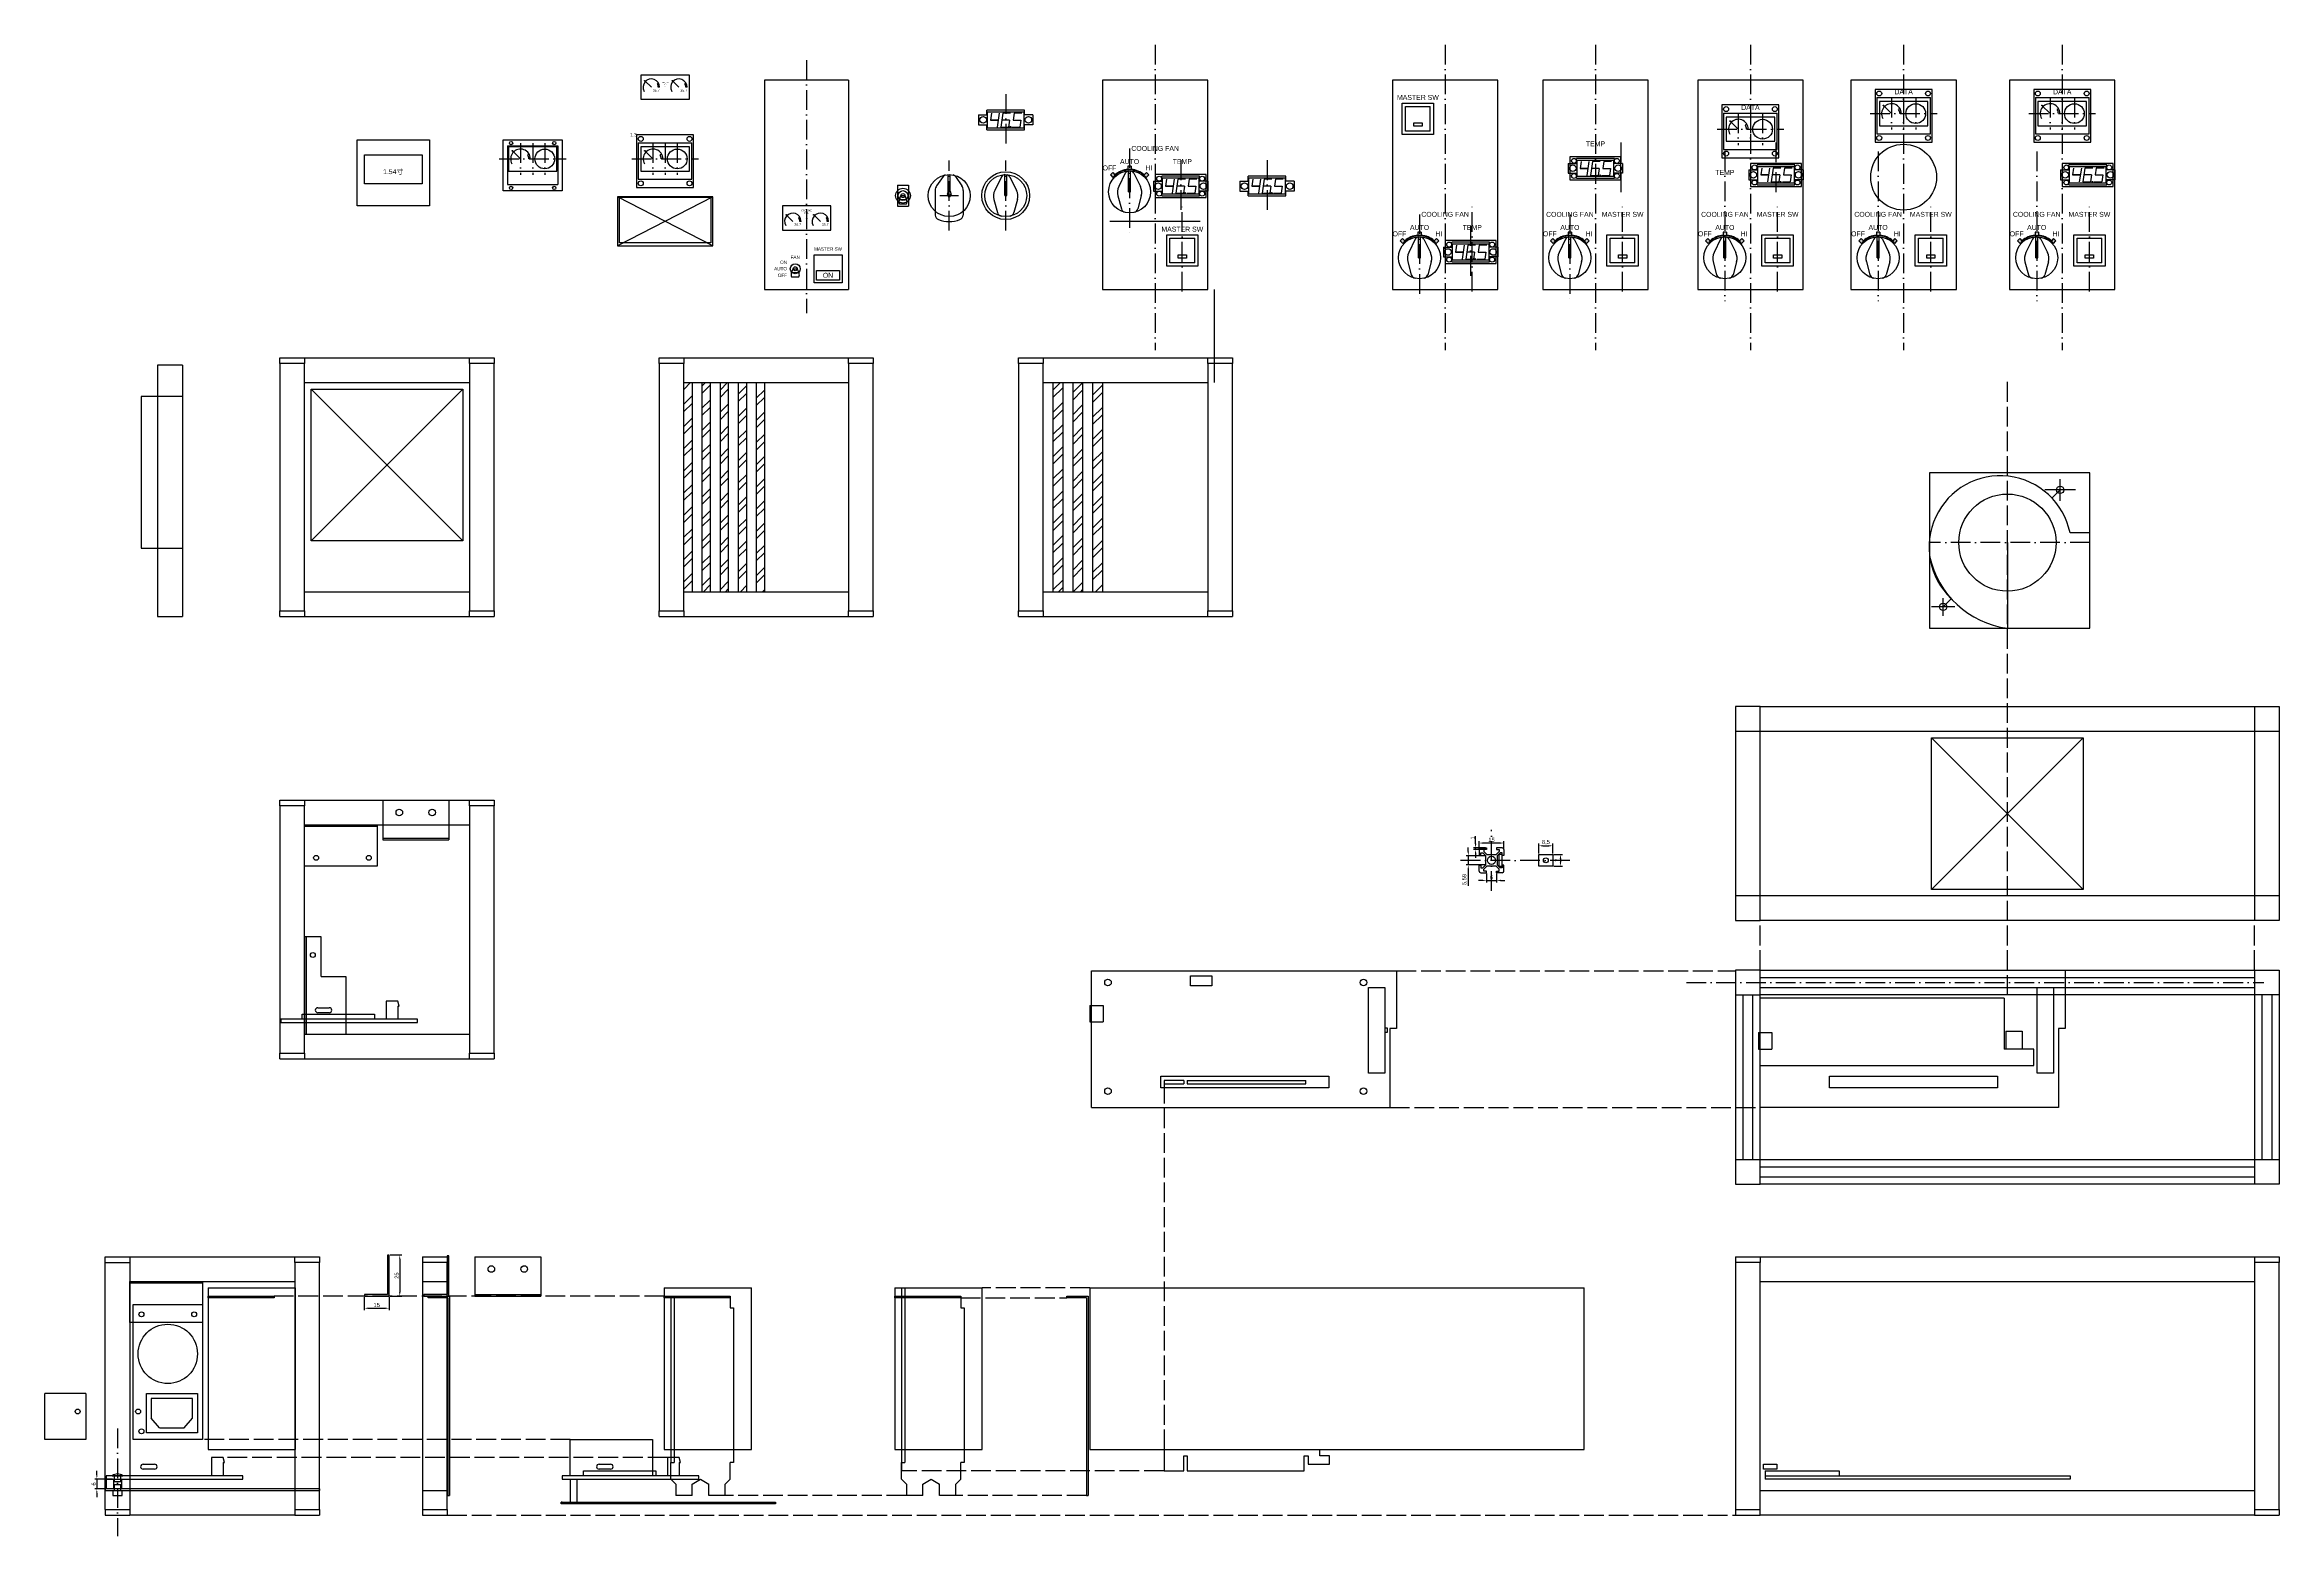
# Model space of a CAD drawing. Header units: millimetres. Extents: x -987 to 1917, y -167 to 2253.
# Drawn here: x 184 to 1540, y 558 to 1464 of the extents above; entities that cross this region are included whole.
import ezdxf

# ---------------------------------------------------------------- set-up
doc = ezdxf.new("R2010")
doc.units = ezdxf.units.MM
doc.linetypes.add('ACAD_ISO02W100', pattern=[15, 12, -3])
doc.linetypes.add('ACAD_ISO10W100', pattern=[18, 12, -3, 0, -3])
for name, color, linetype in [('主电路板', 7, 'Continuous'), ('其它支撑件', 7, 'Continuous'), ('前面板', 7, 'Continuous'), ('底板', 7, 'Continuous'), ('显卡', 7, 'Continuous'), ('电源', 7, 'Continuous'), ('铝型材', 7, 'Continuous'), ('风扇', 7, 'Continuous')]:
    doc.layers.add(name, color=color, linetype=linetype)
doc.styles.get("Standard").update_dxf_attribs({"font": 'arial.ttf'})
doc.dimstyles.new('ISO-25', dxfattribs={"dimtxt": 2.5, "dimasz": 2.5, "dimexe": 1.25, "dimexo": 0.625, "dimtad": 1, "dimtxsty": 'Standard', "dimcen": 2.5, "dimadec": 0, "dimazin": 0, "dimtfac": 1, "dimtmove": 0, "dimatfit": 3, "dimfxl": 1, "dimarcsym": 0})

# ---------------------------------------------------------------- blocks, each defined once
blk = doc.blocks.new('*D1')
at = {"layer": 'Defpoints', "color": 0, "transparency": 16777216}
for p in [(392.9, 728.8), (392.9, 703.8), (399.4, 703.8)]:
    blk.add_point(p, dxfattribs=at)
at = {"layer": '其它支撑件', "color": 0, "lineweight": -2, "transparency": 16777216}
for p, q in [((393.5, 728.8), (400.7, 728.8)), ((399.4, 726.3), (399.4, 706.3)), ((393.5, 703.8), (400.7, 703.8))]:
    blk.add_line(p, q, dxfattribs=at)
at = {"layer": '其它支撑件', "color": 0, "transparency": 16777216}
for points in [[(399, 726.3), (399.8, 726.3), (399.4, 728.8)], [(399, 706.3), (399.8, 706.3), (399.4, 703.8)]]:
    blk.add_solid(points, dxfattribs=at)
at = {"layer": '其它支撑件', "color": 0, "transparency": 16777216, "insert": (397.5, 716.3), "char_height": 2.5, "attachment_point": 5, "rotation": 90}
blk.add_mtext('25', dxfattribs=at)
blk = doc.blocks.new('*D2')
at = {"layer": 'Defpoints', "color": 0, "transparency": 16777216}
for p in [(377.9, 703.8), (392.9, 703.8), (392.9, 696.5)]:
    blk.add_point(p, dxfattribs=at)
at = {"layer": '其它支撑件', "color": 0, "lineweight": -2, "transparency": 16777216}
for p, q in [((377.9, 703.1), (377.9, 695.2)), ((380.4, 696.5), (390.4, 696.5)), ((392.9, 703.1), (392.9, 695.2))]:
    blk.add_line(p, q, dxfattribs=at)
at = {"layer": '其它支撑件', "color": 0, "transparency": 16777216}
for points in [[(380.4, 696.9), (380.4, 696), (377.9, 696.5)], [(390.4, 696.9), (390.4, 696), (392.9, 696.5)]]:
    blk.add_solid(points, dxfattribs=at)
at = {"layer": '其它支撑件', "color": 0, "transparency": 16777216, "insert": (385.4, 698.4), "char_height": 2.5, "attachment_point": 5}
blk.add_mtext('15', dxfattribs=at)
blk = doc.blocks.new('*D3')
at = {"layer": 'Defpoints', "color": 0, "transparency": 16777216}
for p in [(215.6, 586.8), (225.7, 592.8), (225.7, 586.8)]:
    blk.add_point(p, dxfattribs=at)
at = {"layer": '铝型材', "color": 0, "lineweight": -2, "transparency": 16777216}
for p, q in [((215.6, 595.3), (215.6, 597.8)), ((225, 592.8), (214.4, 592.8)), ((225, 586.8), (214.4, 586.8)), ((215.6, 592.8), (215.6, 586.8)), ((215.6, 584.3), (215.6, 581.8))]:
    blk.add_line(p, q, dxfattribs=at)
at = {"layer": '铝型材', "color": 0, "transparency": 16777216}
for points in [[(215.2, 595.3), (216, 595.3), (215.6, 592.8)], [(215.2, 584.3), (216, 584.3), (215.6, 586.8)]]:
    blk.add_solid(points, dxfattribs=at)
at = {"layer": '铝型材', "color": 0, "transparency": 16777216, "insert": (213.7, 589.8), "char_height": 2.5, "attachment_point": 5, "rotation": 90}
blk.add_mtext('6', dxfattribs=at)
blk = doc.blocks.new('*D4')
at = {"layer": 'Defpoints', "color": 0, "transparency": 16777216}
for p in [(1099.1, 977.2), (1090.6, 971.9), (1099.1, 971.9)]:
    blk.add_point(p, dxfattribs=at)
at = {"layer": '铝型材', "color": 0, "lineweight": -2, "transparency": 16777216}
for p, q in [((1090.6, 972.5), (1090.6, 978.5)), ((1093.1, 977.2), (1096.6, 977.2)), ((1099.1, 972.5), (1099.1, 978.5))]:
    blk.add_line(p, q, dxfattribs=at)
at = {"layer": '铝型材', "color": 0, "transparency": 16777216}
for points in [[(1093.1, 977.6), (1093.1, 976.8), (1090.6, 977.2)], [(1096.6, 977.6), (1096.6, 976.8), (1099.1, 977.2)]]:
    blk.add_solid(points, dxfattribs=at)
at = {"layer": '铝型材', "color": 0, "transparency": 16777216, "insert": (1094.9, 979.3), "char_height": 2.5, "attachment_point": 5}
blk.add_mtext('8,5', dxfattribs=at)
blk = doc.blocks.new('*D5')
at = {"layer": 'Defpoints', "color": 0, "transparency": 16777216}
for p in [(1099.1, 971.9), (1099.1, 964.9), (1103.7, 964.9)]:
    blk.add_point(p, dxfattribs=at)
at = {"layer": '铝型材', "color": 0, "lineweight": -2, "transparency": 16777216}
for p, q in [((1099.7, 971.9), (1105, 971.9)), ((1099.7, 964.9), (1105, 964.9)), ((1103.7, 969.4), (1103.7, 967.4))]:
    blk.add_line(p, q, dxfattribs=at)
at = {"layer": '铝型材', "color": 0, "transparency": 16777216}
for points in [[(1103.3, 969.4), (1104.2, 969.4), (1103.7, 971.9)], [(1103.3, 967.4), (1104.2, 967.4), (1103.7, 964.9)]]:
    blk.add_solid(points, dxfattribs=at)
at = {"layer": '铝型材', "color": 0, "transparency": 16777216, "insert": (1101.9, 968.4), "char_height": 2.5, "attachment_point": 5, "rotation": 90}
blk.add_mtext('7', dxfattribs=at)
blk = doc.blocks.new('*D6')
at = {"layer": 'Defpoints', "color": 0, "transparency": 16777216}
for p in [(1069.4, 978.9), (1054.4, 974.9), (1069.4, 974.9)]:
    blk.add_point(p, dxfattribs=at)
at = {"layer": '铝型材', "color": 0, "lineweight": -2, "transparency": 16777216}
for p, q in [((1054.4, 975.5), (1054.4, 980.1)), ((1056.9, 978.9), (1066.9, 978.9)), ((1069.4, 975.5), (1069.4, 980.1))]:
    blk.add_line(p, q, dxfattribs=at)
at = {"layer": '铝型材', "color": 0, "transparency": 16777216}
for points in [[(1056.9, 979.3), (1056.9, 978.4), (1054.4, 978.9)], [(1066.9, 979.3), (1066.9, 978.4), (1069.4, 978.9)]]:
    blk.add_solid(points, dxfattribs=at)
at = {"layer": '铝型材', "color": 0, "transparency": 16777216, "insert": (1061.9, 980.8), "char_height": 2.5, "attachment_point": 5}
blk.add_mtext('15', dxfattribs=at)
blk = doc.blocks.new('*D7')
at = {"layer": 'Defpoints', "color": 0, "transparency": 16777216}
for p in [(1047.8, 965.6), (1058.4, 971.2), (1058.4, 965.6)]:
    blk.add_point(p, dxfattribs=at)
at = {"layer": '铝型材', "color": 0, "lineweight": -2, "transparency": 16777216}
for p, q in [((1057.8, 971.2), (1046.5, 971.2)), ((1057.8, 965.6), (1046.5, 965.6)), ((1047.8, 973.7), (1047.8, 976.2)), ((1047.8, 971.2), (1047.8, 965.6)), ((1047.8, 963.1), (1047.8, 952.8))]:
    blk.add_line(p, q, dxfattribs=at)
at = {"layer": '铝型材', "color": 0, "transparency": 16777216}
for points in [[(1047.4, 973.7), (1048.2, 973.7), (1047.8, 971.2)], [(1047.4, 963.1), (1048.2, 963.1), (1047.8, 965.6)]]:
    blk.add_solid(points, dxfattribs=at)
at = {"layer": '铝型材', "color": 0, "transparency": 16777216, "insert": (1045.6, 956.7), "char_height": 2.5, "attachment_point": 5, "rotation": 90}
blk.add_mtext('5,59', dxfattribs=at)
blk = doc.blocks.new('*D8')
at = {"layer": 'Defpoints', "color": 0, "transparency": 16777216}
for p in [(1058.9, 960.9), (1064.9, 960.9), (1064.9, 956.2)]:
    blk.add_point(p, dxfattribs=at)
at = {"layer": '铝型材', "color": 0, "lineweight": -2, "transparency": 16777216}
for p, q in [((1056.4, 956.2), (1053.9, 956.2)), ((1058.9, 960.3), (1058.9, 955)), ((1058.9, 956.2), (1064.9, 956.2)), ((1064.9, 960.3), (1064.9, 955)), ((1067.4, 956.2), (1069.9, 956.2))]:
    blk.add_line(p, q, dxfattribs=at)
at = {"layer": '铝型材', "color": 0, "transparency": 16777216}
for points in [[(1056.4, 956.6), (1056.4, 955.8), (1058.9, 956.2)], [(1067.4, 956.6), (1067.4, 955.8), (1064.9, 956.2)]]:
    blk.add_solid(points, dxfattribs=at)
at = {"layer": '铝型材', "color": 0, "transparency": 16777216, "insert": (1061.9, 958.1), "char_height": 2.5, "attachment_point": 5}
blk.add_mtext('6', dxfattribs=at)
blk = doc.blocks.new('*D9')
at = {"layer": 'Defpoints', "color": 0, "transparency": 16777216}
for p in [(1052.2, 975.9), (1058.9, 975.9), (1058.9, 974.9)]:
    blk.add_point(p, dxfattribs=at)
at = {"layer": '铝型材', "color": 0, "lineweight": -2, "transparency": 16777216}
for p, q in [((1052.2, 978.4), (1052.2, 983)), ((1058.3, 975.9), (1051, 975.9)), ((1058.3, 974.9), (1051, 974.9)), ((1052.2, 974.9), (1052.2, 975.9)), ((1052.2, 972.4), (1052.2, 969.9))]:
    blk.add_line(p, q, dxfattribs=at)
at = {"layer": '铝型材', "color": 0, "transparency": 16777216}
for points in [[(1051.8, 978.4), (1052.7, 978.4), (1052.2, 975.9)], [(1051.8, 972.4), (1052.7, 972.4), (1052.2, 974.9)]]:
    blk.add_solid(points, dxfattribs=at)
at = {"layer": '铝型材', "color": 0, "transparency": 16777216, "insert": (1050.4, 982), "char_height": 2.5, "attachment_point": 5, "rotation": 90}
blk.add_mtext('1', dxfattribs=at)

msp = doc.modelspace()

# ---------------------------------------------------------------- hatches: boundary and pattern name
at = {"layer": '其它支撑件'}
h = msp.add_hatch(dxfattribs=at)
h.set_pattern_fill('ANSI32', color=256)
h.paths.add_polyline_path([(576.772, 1258.42), (571.772, 1258.42), (571.772, 1131.42), (576.772, 1131.42)])
h.paths.add_polyline_path([(587.772, 1258.42), (582.772, 1258.42), (582.772, 1131.42), (587.772, 1131.42)])
h.paths.add_polyline_path([(598.772, 1258.42), (593.772, 1258.42), (593.772, 1131.42), (598.772, 1131.42)])
h.paths.add_polyline_path([(609.772, 1258.42), (604.772, 1258.42), (604.772, 1131.42), (609.772, 1131.42)])
h.paths.add_polyline_path([(620.772, 1258.42), (615.772, 1258.42), (615.772, 1131.42), (620.772, 1131.42)])
h = msp.add_hatch(dxfattribs=at)
h.set_pattern_fill('ANSI32', color=256)
h.paths.add_polyline_path([(801.778, 1258.42), (795.778, 1258.42), (795.778, 1131.42), (801.778, 1131.42)])
h.paths.add_polyline_path([(813.778, 1258.42), (807.778, 1258.42), (807.778, 1131.42), (813.778, 1131.42)])
h.paths.add_polyline_path([(825.778, 1258.42), (819.778, 1258.42), (819.778, 1131.42), (825.778, 1131.42)])
at = {"layer": '前面板'}
h = msp.add_hatch(color=256, dxfattribs=at)
h.dxf.hatch_style = 1
h.paths.add_polyline_path([(832.016, 1385.878), (830.602, 1384.464), (832.158, 1382.909, -0.21847421), (842.278, 1387.552), (842.278, 1389.753), (841.278, 1389.753), (841.278, 1387.816, 0.16105798), (833.359, 1384.536)])
h.paths.add_polyline_path([(842.278, 1387.552, -0.21847421), (852.398, 1382.909), (853.953, 1384.464), (852.539, 1385.878), (851.197, 1384.536, 0.16105798), (843.278, 1387.816), (843.278, 1389.753), (842.278, 1389.753)])
h = msp.add_hatch(color=256, dxfattribs=at)
h.dxf.hatch_style = 1
h.paths.add_polyline_path([(1007.964, 1345.875), (1006.55, 1344.461), (1008.106, 1342.905, -0.21847421), (1018.226, 1347.549), (1018.226, 1349.749), (1017.226, 1349.749), (1017.226, 1347.812, 0.16105798), (1009.307, 1344.532)])
h.paths.add_polyline_path([(1018.226, 1347.549, -0.21847421), (1028.346, 1342.905), (1029.902, 1344.461), (1028.487, 1345.875), (1027.145, 1344.532, 0.16105798), (1019.226, 1347.812), (1019.226, 1349.749), (1018.226, 1349.749)])
h = msp.add_hatch(color=256, dxfattribs=at)
h.dxf.hatch_style = 1
h.paths.add_polyline_path([(1099.198, 1345.875), (1097.784, 1344.461), (1099.339, 1342.905, -0.21847421), (1109.46, 1347.549), (1109.46, 1349.749), (1108.46, 1349.749), (1108.46, 1347.812, 0.16105798), (1100.541, 1344.532)])
h.paths.add_polyline_path([(1109.46, 1347.549, -0.21847421), (1119.58, 1342.905), (1121.135, 1344.461), (1119.721, 1345.875), (1118.379, 1344.532, 0.16105798), (1110.46, 1347.812), (1110.46, 1349.749), (1109.46, 1349.749)])
h = msp.add_hatch(color=256, dxfattribs=at)
h.dxf.hatch_style = 1
h.paths.add_polyline_path([(1193.259, 1345.875), (1191.845, 1344.461), (1193.401, 1342.905, -0.21847421), (1203.521, 1347.549), (1203.521, 1349.749), (1202.521, 1349.749), (1202.521, 1347.812, 0.16105798), (1194.602, 1344.532)])
h.paths.add_polyline_path([(1203.521, 1347.549, -0.21847421), (1213.641, 1342.905), (1215.197, 1344.461), (1213.782, 1345.875), (1212.44, 1344.532, 0.16105798), (1204.521, 1347.812), (1204.521, 1349.749), (1203.521, 1349.749)])
h = msp.add_hatch(color=256, dxfattribs=at)
h.dxf.hatch_style = 1
h.paths.add_polyline_path([(1286.21, 1345.875), (1284.796, 1344.461), (1286.352, 1342.905, -0.21847421), (1296.472, 1347.549), (1296.472, 1349.749), (1295.472, 1349.749), (1295.472, 1347.812, 0.16105798), (1287.553, 1344.532)])
h.paths.add_polyline_path([(1296.472, 1347.549, -0.21847421), (1306.592, 1342.905), (1308.147, 1344.461), (1306.733, 1345.875), (1305.391, 1344.532, 0.16105798), (1297.472, 1347.812), (1297.472, 1349.749), (1296.472, 1349.749)])
h = msp.add_hatch(color=256, dxfattribs=at)
h.dxf.hatch_style = 1
h.paths.add_polyline_path([(1382.458, 1345.875), (1381.044, 1344.461), (1382.599, 1342.905, -0.21847421), (1392.719, 1347.549), (1392.719, 1349.749), (1391.719, 1349.749), (1391.719, 1347.812, 0.16105798), (1383.8, 1344.532)])
h.paths.add_polyline_path([(1392.719, 1347.549, -0.21847421), (1402.839, 1342.905), (1404.395, 1344.461), (1402.981, 1345.875), (1401.638, 1344.532, 0.16105798), (1393.719, 1347.812), (1393.719, 1349.749), (1392.719, 1349.749)])

# ---------------------------------------------------------------- linework, layer by layer
at = {"layer": '主电路板'}
for p, q in [((819.158, 818.265), (819.158, 901.265)), ((819.158, 901.265), (1004.158, 901.265)), ((879.158, 898.265), (892.158, 898.265)), ((879.158, 892.258), (879.158, 898.265)), ((892.158, 898.265), (892.158, 892.265)), ((1004.158, 901.265), (1004.158, 866.265)), ((1409.938, 901.265), (1409.938, 866.265)), ((398.144, 882.891), (391.144, 882.891)), ((391.144, 882.891), (391.144, 871.891)), ((399.144, 879.891), (398.144, 882.891)), ((892.158, 892.265), (879.158, 892.258)), ((987.158, 839.265), (987.158, 891.265)), ((987.158, 891.265), (997.158, 891.265)), ((997.158, 891.265), (997.158, 839.265)), ((1392.938, 839.265), (1392.938, 891.265)), ((1392.938, 891.265), (1402.938, 891.265)), ((1402.938, 891.265), (1402.938, 839.265)), ((410.144, 871.891), (327.144, 871.891)), ((327.144, 871.891), (327.144, 869.891)), ((327.144, 869.891), (410.144, 869.891)), ((340.144, 871.891), (340.144, 874.891)), ((340.144, 874.891), (384.144, 874.891)), ((349.644, 878.891), (356.644, 878.891)), ((356.644, 875.891), (349.644, 875.891)), ((384.144, 874.891), (384.144, 871.891)), ((398.144, 879.891), (399.144, 879.891)), ((398.144, 879.891), (398.144, 871.891)), ((410.144, 869.891), (410.144, 871.891)), ((818.158, 880.265), (826.158, 880.265)), ((818.158, 880.265), (818.158, 870.265)), ((818.158, 870.265), (826.158, 870.265)), ((826.158, 880.265), (826.158, 870.265)), ((997.158, 866.765), (998.658, 866.765)), ((998.658, 863.765), (997.158, 863.765)), ((998.658, 866.765), (998.658, 863.765)), ((1004.158, 866.265), (1000.158, 866.265)), ((1000.158, 866.265), (1000.158, 818.265)), ((1223.938, 863.765), (1231.938, 863.765)), ((1223.938, 863.765), (1223.938, 853.765)), ((1231.938, 863.765), (1231.938, 853.765)), ((1409.938, 866.265), (1405.938, 866.265)), ((1405.938, 866.265), (1405.938, 818.265)), ((1223.938, 853.765), (1231.938, 853.765)), ((861.158, 830.265), (861.158, 837.265)), ((861.158, 837.265), (963.158, 837.265)), ((963.158, 830.265), (861.158, 830.265)), ((875.158, 834.765), (863.158, 834.765)), ((863.158, 834.765), (863.158, 832.765)), ((863.158, 832.765), (875.158, 832.765)), ((875.158, 834.765), (875.158, 832.765)), ((877.158, 834.765), (949.158, 834.765)), ((877.158, 834.765), (877.158, 832.765)), ((877.158, 832.765), (949.158, 832.765)), ((949.158, 832.765), (949.158, 834.765)), ((963.158, 837.265), (963.158, 830.265)), ((997.158, 839.265), (987.158, 839.265)), ((1266.938, 830.265), (1266.938, 837.265)), ((1266.938, 837.265), (1368.938, 837.265)), ((1368.938, 830.265), (1266.938, 830.265)), ((1368.938, 837.265), (1368.938, 830.265)), ((1402.938, 839.265), (1392.938, 839.265)), ((819.158, 818.265), (1000.158, 818.265)), ((819.158, 818.265), (861.158, 818.265)), ((502.856, 594.771), (502.856, 616.771)), ((502.856, 616.771), (552.856, 616.771)), ((552.856, 616.771), (552.856, 594.771)), ((243.65, 601.771), (250.65, 601.771)), ((250.65, 598.771), (243.65, 598.771)), ((292.15, 605.771), (285.15, 605.771)), ((285.15, 605.771), (285.15, 594.771)), ((293.15, 602.771), (292.15, 605.771)), ((292.15, 602.771), (293.15, 602.771)), ((292.15, 602.771), (292.15, 594.771)), ((510.856, 594.771), (510.856, 597.771)), ((510.856, 597.771), (554.856, 597.771)), ((520.356, 601.771), (527.356, 601.771)), ((527.356, 598.771), (520.356, 598.771)), ((554.856, 597.771), (554.856, 594.771)), ((568.856, 605.771), (561.856, 605.771)), ((561.856, 605.771), (561.856, 594.771)), ((569.856, 602.771), (568.856, 605.771)), ((568.856, 602.771), (569.856, 602.771)), ((568.856, 602.771), (568.856, 594.771)), ((304.15, 594.771), (221.15, 594.771)), ((221.15, 594.771), (221.15, 592.771)), ((221.15, 592.771), (304.15, 592.771)), ((230.15, 589.271), (226.15, 589.271)), ((304.15, 592.771), (304.15, 594.771)), ((580.856, 594.771), (497.856, 594.771)), ((497.856, 594.771), (497.856, 592.771)), ((497.856, 592.771), (580.856, 592.771)), ((502.856, 592.771), (502.856, 578.771)), ((506.856, 592.771), (506.856, 578.771)), ((580.856, 592.771), (580.856, 594.771))]:
    msp.add_line(p, q, dxfattribs=at)
at = {"layer": '主电路板', "color": 114, "linetype": 'ACAD_ISO10W100', "true_color": 0x139b48}
msp.add_line((228.15, 623.426), (228.15, 558.008), dxfattribs=at)
at = {"layer": '主电路板'}
for centre in [(829.158, 894.265), (984.158, 894.265), (829.158, 828.265), (984.158, 828.265)]:
    msp.add_circle(centre, 2, dxfattribs=at)
for centre, start, end in [((349.644, 877.391), 90, 270), ((356.644, 877.391), 270, 90), ((243.65, 600.271), 90, 270), ((250.65, 600.271), 270, 90), ((520.356, 600.271), 90, 270), ((527.356, 600.271), 270, 90)]:
    msp.add_arc(centre, 1.5, start, end, dxfattribs=at)
at = {"layer": '其它支撑件'}
for p, q in [((576.772, 1258.42), (576.772, 1131.42)), ((582.772, 1258.42), (582.772, 1131.42)), ((587.772, 1258.42), (587.772, 1131.42)), ((593.772, 1258.42), (593.772, 1131.42)), ((598.772, 1258.42), (598.772, 1131.42)), ((604.772, 1258.42), (604.772, 1131.42)), ((609.772, 1258.42), (609.772, 1131.42)), ((615.772, 1258.42), (615.772, 1131.42)), ((620.772, 1258.42), (620.772, 1131.42)), ((795.778, 1258.42), (795.778, 1131.42)), ((801.778, 1258.42), (801.778, 1131.42)), ((807.778, 1258.42), (807.778, 1131.42)), ((813.778, 1258.42), (813.778, 1131.42)), ((819.778, 1258.42), (819.778, 1131.42)), ((825.778, 1258.42), (825.778, 1131.42)), ((389.144, 1004.891), (389.144, 980.891)), ((389.144, 1004.891), (429.144, 1004.891)), ((429.144, 1004.891), (429.144, 980.891)), ((341.644, 989.891), (385.644, 989.891)), ((341.644, 964.891), (341.644, 989.891)), ((385.644, 989.891), (385.644, 964.891)), ((385.644, 988.891), (341.644, 988.891)), ((389.144, 981.891), (429.144, 981.891)), ((389.144, 980.891), (429.144, 980.891)), ((385.644, 964.891), (341.644, 964.891)), ((341.644, 921.891), (341.644, 862.891)), ((351.644, 921.891), (341.644, 921.891)), ((342.644, 921.891), (342.644, 862.891)), ((351.644, 897.891), (366.644, 897.891)), ((366.644, 897.891), (366.644, 862.891)), ((341.644, 862.891), (366.644, 862.891)), ((392.912, 728.771), (391.912, 728.771)), ((391.912, 728.771), (391.912, 704.771)), ((392.912, 703.771), (392.912, 728.771)), ((428.113, 728.271), (428.113, 704.771)), ((429.113, 728.271), (428.113, 728.271)), ((429.113, 703.771), (429.113, 728.271)), ((444.973, 727.771), (444.973, 703.771)), ((444.973, 727.771), (484.973, 727.771)), ((484.973, 727.771), (484.973, 703.771)), ((235.65, 712.771), (279.65, 712.771)), ((235.65, 687.771), (235.65, 712.771)), ((279.65, 711.771), (235.65, 711.771)), ((279.65, 712.771), (279.65, 687.771)), ((391.912, 704.771), (377.912, 704.771)), ((377.912, 704.771), (377.912, 703.771)), ((377.912, 703.771), (392.912, 703.771)), ((428.113, 704.771), (414.113, 704.771)), ((414.113, 704.771), (414.113, 703.771)), ((414.113, 703.771), (429.113, 703.771)), ((444.973, 704.771), (484.973, 704.771)), ((444.973, 703.771), (484.973, 703.771)), ((279.65, 687.771), (235.65, 687.771)), ((208.946, 644.771), (183.946, 644.771)), ((183.946, 616.771), (183.946, 644.771)), ((208.946, 644.771), (208.946, 616.771)), ((208.946, 616.771), (183.946, 616.771))]:
    msp.add_line(p, q, dxfattribs=at)
for centre, radius in [((399.144, 997.391), 2), ((419.144, 997.391), 2), ((348.644, 969.891), 1.5), ((380.644, 969.891), 1.5), ((454.973, 720.271), 2), ((474.973, 720.271), 2), ((203.946, 633.771), 1.5)]:
    msp.add_circle(centre, radius, dxfattribs=at)
at = {"layer": '前面板', "color": 114, "linetype": 'ACAD_ISO10W100', "true_color": 0x139b48}
for p, q in [((646.272, 1454.099), (646.272, 1300.638)), ((857.778, 1463.532), (857.778, 1278.092)), ((1033.726, 1463.532), (1033.726, 1278.092)), ((1124.96, 1463.532), (1124.96, 1278.092)), ((1219.021, 1463.532), (1219.021, 1278.092)), ((1311.972, 1463.532), (1311.972, 1278.092)), ((1408.219, 1463.532), (1408.219, 1278.092)), ((767.096, 1433.538), (767.096, 1402.158)), ((1304.617, 1431.377), (1304.617, 1412.025)), ((1311.972, 1431.377), (1311.972, 1412.025)), ((1319.327, 1431.377), (1319.327, 1412.025)), ((1400.864, 1431.377), (1400.864, 1412.025)), ((1408.219, 1431.377), (1408.219, 1412.025)), ((1415.574, 1431.377), (1415.574, 1412.025)), ((1198.745, 1412.22), (1239.297, 1412.22)), ((1211.666, 1421.896), (1211.666, 1402.545)), ((1219.021, 1421.896), (1219.021, 1402.545)), ((1226.376, 1421.896), (1226.376, 1402.545)), ((1291.696, 1421.701), (1332.248, 1421.701)), ((1387.944, 1421.701), (1428.495, 1421.701)), ((472.701, 1403.818), (472.701, 1384.467)), ((480.056, 1403.818), (480.056, 1384.467)), ((487.411, 1403.818), (487.411, 1384.467)), ((553.074, 1403.818), (553.074, 1384.467)), ((560.429, 1403.818), (560.429, 1384.467)), ((567.784, 1403.818), (567.784, 1384.467)), ((842.278, 1400.513), (842.278, 1347.892)), ((1140.46, 1404.177), (1140.46, 1372.797)), ((1203.521, 1398.651), (1203.521, 1307.888)), ((1234.521, 1404.177), (1234.521, 1372.797)), ((1296.472, 1398.651), (1296.472, 1307.888)), ((1392.719, 1398.651), (1392.719, 1307.888)), ((459.781, 1394.143), (500.332, 1394.143)), ((540.153, 1394.143), (580.705, 1394.143)), ((732.82, 1350.647), (732.82, 1393.172)), ((767.096, 1350.647), (767.096, 1393.172)), ((873.278, 1393.379), (873.278, 1361.999)), ((925.683, 1393.379), (925.683, 1361.999)), ((727.214, 1371.91), (738.425, 1371.91)), ((874.278, 1313.698), (874.278, 1366.762)), ((1018.226, 1360.51), (1018.226, 1307.888)), ((1050.226, 1313.698), (1050.226, 1366.762)), ((1109.46, 1360.51), (1109.46, 1307.888)), ((1141.46, 1313.698), (1141.46, 1366.762)), ((1235.521, 1313.698), (1235.521, 1366.762)), ((1328.472, 1313.698), (1328.472, 1366.762)), ((1424.719, 1313.698), (1424.719, 1366.762)), ((1049.226, 1353.375), (1049.226, 1321.995))]:
    msp.add_line(p, q, dxfattribs=at)
at = {"layer": '前面板'}
for p, q in [((575.139, 1445.055), (545.719, 1445.055)), ((545.719, 1445.055), (545.719, 1430.355)), ((552.074, 1437.705), (548.114, 1441.665)), ((556.404, 1440.205), (555.725, 1439.782)), ((557.074, 1437.705), (556.274, 1437.705)), ((568.784, 1437.705), (564.824, 1441.665)), ((573.114, 1440.205), (572.435, 1439.782)), ((573.784, 1437.705), (572.984, 1437.705)), ((575.139, 1430.355), (575.139, 1445.055)), ((671.772, 1442.007), (620.772, 1442.007)), ((620.772, 1442.007), (620.772, 1315.007)), ((671.772, 1442.007), (671.772, 1315.007)), ((889.778, 1442.007), (825.778, 1442.007)), ((825.778, 1442.007), (825.778, 1315.007)), ((889.778, 1315.007), (889.778, 1442.007)), ((1065.726, 1442.007), (1001.726, 1442.007)), ((1001.726, 1442.007), (1001.726, 1315.007)), ((1065.726, 1315.007), (1065.726, 1442.007)), ((1156.96, 1442.007), (1092.96, 1442.007)), ((1092.96, 1442.007), (1092.96, 1315.007)), ((1156.96, 1315.007), (1156.96, 1442.007)), ((1251.021, 1442.007), (1187.021, 1442.007)), ((1187.021, 1442.007), (1187.021, 1315.007)), ((1251.021, 1315.007), (1251.021, 1442.007)), ((1343.972, 1442.007), (1279.972, 1442.007)), ((1279.972, 1442.007), (1279.972, 1315.007)), ((1343.972, 1315.007), (1343.972, 1442.007)), ((1440.219, 1442.007), (1376.219, 1442.007)), ((1376.219, 1442.007), (1376.219, 1315.007)), ((1440.219, 1315.007), (1440.219, 1442.007)), ((545.719, 1430.355), (575.139, 1430.355)), ((755.596, 1420.848), (755.596, 1423.848)), ((778.596, 1423.848), (755.596, 1423.848)), ((778.596, 1420.848), (778.596, 1423.848)), ((1007.726, 1409.007), (1007.726, 1428.007)), ((1007.726, 1428.007), (1026.726, 1428.007)), ((1009.726, 1411.007), (1009.726, 1426.007)), ((1009.726, 1426.007), (1024.726, 1426.007)), ((1024.726, 1411.007), (1024.726, 1426.007)), ((1026.726, 1428.007), (1026.726, 1409.007)), ((1326.682, 1429.051), (1297.262, 1429.051)), ((1297.262, 1429.051), (1297.262, 1414.351)), ((1304.617, 1421.701), (1299.667, 1426.651)), ((1309.813, 1424.701), (1308.947, 1424.201)), ((1326.682, 1414.351), (1326.682, 1429.051)), ((1422.929, 1429.051), (1393.509, 1429.051)), ((1393.509, 1429.051), (1393.509, 1414.351)), ((1400.864, 1421.701), (1395.915, 1426.651)), ((1406.061, 1424.701), (1405.195, 1424.201)), ((1422.929, 1414.351), (1422.929, 1429.051)), ((750.596, 1420.848), (755.596, 1420.848)), ((750.596, 1420.848), (750.596, 1414.848)), ((750.596, 1414.848), (755.596, 1414.848)), ((755.596, 1411.848), (755.596, 1414.848)), ((755.596, 1411.848), (778.596, 1411.848)), ((756.096, 1422.848), (778.096, 1422.848)), ((756.096, 1412.848), (756.096, 1422.848)), ((778.096, 1412.848), (756.096, 1412.848)), ((758.52, 1422.006), (757.888, 1417.78)), ((762.555, 1417.78), (757.888, 1417.78)), ((757.888, 1417.78), (762.555, 1417.78)), ((763.187, 1422.006), (761.923, 1413.554)), ((765.395, 1422.006), (764.131, 1413.554)), ((764.131, 1413.554), (768.798, 1413.554)), ((769.43, 1417.78), (764.763, 1417.78)), ((770.062, 1422.006), (765.395, 1422.006)), ((769.43, 1417.78), (768.798, 1413.554)), ((771.006, 1413.554), (775.673, 1413.554)), ((772.27, 1422.006), (771.638, 1417.78)), ((771.638, 1417.78), (776.305, 1417.78)), ((776.937, 1422.006), (772.27, 1422.006)), ((776.305, 1417.78), (775.673, 1413.554)), ((778.096, 1422.848), (778.096, 1412.848)), ((783.596, 1420.848), (778.596, 1420.848)), ((783.596, 1414.848), (778.596, 1414.848)), ((778.596, 1411.848), (778.596, 1414.848)), ((783.596, 1420.848), (783.596, 1414.848)), ((1024.726, 1411.007), (1009.726, 1411.007)), ((1014.726, 1416.007), (1019.726, 1416.007)), ((1014.726, 1414.007), (1014.726, 1416.007)), ((1019.726, 1414.007), (1014.726, 1414.007)), ((1019.726, 1416.007), (1019.726, 1414.007)), ((1233.731, 1419.57), (1204.311, 1419.57)), ((1204.311, 1419.57), (1204.311, 1404.87)), ((1211.666, 1412.22), (1206.716, 1417.17)), ((1216.862, 1415.22), (1215.996, 1414.72)), ((1217.666, 1412.22), (1216.666, 1412.22)), ((1233.731, 1404.87), (1233.731, 1419.57)), ((1297.262, 1414.351), (1326.682, 1414.351)), ((1310.617, 1421.701), (1309.617, 1421.701)), ((1393.509, 1414.351), (1422.929, 1414.351)), ((1406.864, 1421.701), (1405.864, 1421.701)), ((373.552, 1405.683), (417.552, 1405.683)), ((373.552, 1365.683), (373.552, 1405.683)), ((417.552, 1405.683), (417.552, 1365.683)), ((462.191, 1405.683), (497.921, 1405.683)), ((462.191, 1374.723), (462.191, 1405.683)), ((464.746, 1402.093), (495.366, 1402.093)), ((464.746, 1402.093), (464.746, 1378.623)), ((494.766, 1401.493), (465.346, 1401.493)), ((465.346, 1401.493), (465.346, 1386.793)), ((472.701, 1394.143), (467.752, 1399.092)), ((477.897, 1397.143), (477.031, 1396.643)), ((494.766, 1386.793), (494.766, 1401.493)), ((495.366, 1402.093), (495.366, 1378.623)), ((497.921, 1405.683), (497.921, 1374.723)), ((543.129, 1408.843), (543.129, 1376.843)), ((577.729, 1408.843), (543.129, 1408.843)), ((544.129, 1403.843), (576.729, 1403.843)), ((544.129, 1403.843), (544.129, 1381.843)), ((575.139, 1401.493), (545.719, 1401.493)), ((545.719, 1401.493), (545.719, 1386.793)), ((553.074, 1394.143), (548.124, 1399.092)), ((558.27, 1397.143), (557.404, 1396.643)), ((575.139, 1386.793), (575.139, 1401.493)), ((576.729, 1381.843), (576.729, 1403.843)), ((577.729, 1376.843), (577.729, 1408.843)), ((1026.726, 1409.007), (1007.726, 1409.007)), ((1204.311, 1404.87), (1233.731, 1404.87)), ((377.981, 1396.583), (412.981, 1396.583)), ((377.981, 1379.083), (377.981, 1396.583)), ((412.981, 1396.583), (412.981, 1379.083)), ((465.346, 1386.793), (494.766, 1386.793)), ((478.701, 1394.143), (477.701, 1394.143)), ((545.719, 1386.793), (575.139, 1386.793)), ((559.074, 1394.143), (558.074, 1394.143)), ((729.094, 1383.591), (725.202, 1377.94)), ((732.22, 1374.51), (732.22, 1384.645)), ((733.42, 1374.51), (733.42, 1384.645)), ((736.557, 1383.588), (740.44, 1377.939)), ((764.498, 1383.271), (760.507, 1375.064)), ((766.496, 1384.645), (765.529, 1384.243)), ((766.496, 1371.91), (766.496, 1384.645)), ((767.696, 1371.91), (767.696, 1384.645)), ((767.696, 1384.645), (768.664, 1384.243)), ((769.695, 1383.271), (773.686, 1375.064)), ((832.016, 1385.878), (830.602, 1384.464)), ((830.602, 1384.464), (832.158, 1382.909)), ((832.016, 1385.878), (833.359, 1384.536)), ((839.679, 1385.564), (835.688, 1377.357)), ((841.678, 1386.939), (840.71, 1386.536)), ((843.278, 1389.753), (841.278, 1389.753)), ((841.278, 1389.753), (841.278, 1387.816)), ((841.678, 1374.203), (841.678, 1386.939)), ((842.878, 1374.203), (842.878, 1386.939)), ((842.878, 1386.939), (843.845, 1386.536)), ((843.278, 1389.753), (843.278, 1387.816)), ((844.876, 1385.564), (848.867, 1377.357)), ((852.539, 1385.878), (851.197, 1384.536)), ((852.398, 1382.909), (853.953, 1384.464)), ((852.539, 1385.878), (853.953, 1384.464)), ((888.778, 1384.689), (857.778, 1384.689)), ((857.778, 1384.689), (857.778, 1370.689)), ((888.778, 1370.689), (888.778, 1384.689)), ((914.183, 1380.689), (914.183, 1383.689)), ((937.183, 1383.689), (914.183, 1383.689)), ((937.183, 1380.689), (937.183, 1383.689)), ((1140.46, 1395.487), (1109.46, 1395.487)), ((1109.46, 1395.487), (1109.46, 1381.487)), ((1116.383, 1392.645), (1115.751, 1388.419)), ((1120.418, 1388.419), (1115.751, 1388.419)), ((1115.751, 1388.419), (1120.418, 1388.419)), ((1121.05, 1392.645), (1119.786, 1384.193)), ((1123.258, 1392.645), (1121.994, 1384.193)), ((1121.994, 1384.193), (1126.661, 1384.193)), ((1127.293, 1388.419), (1122.626, 1388.419)), ((1127.925, 1392.645), (1123.258, 1392.645)), ((1127.293, 1388.419), (1126.661, 1384.193)), ((1128.869, 1384.193), (1133.536, 1384.193)), ((1130.133, 1392.645), (1129.501, 1388.419)), ((1129.501, 1388.419), (1134.168, 1388.419)), ((1134.8, 1392.645), (1130.133, 1392.645)), ((1134.168, 1388.419), (1133.536, 1384.193)), ((1140.46, 1381.487), (1140.46, 1395.487)), ((1250.021, 1391.487), (1219.021, 1391.487)), ((1219.021, 1391.487), (1219.021, 1377.487)), ((1225.945, 1388.645), (1225.312, 1384.419)), ((1229.98, 1384.419), (1225.312, 1384.419)), ((1225.312, 1384.419), (1229.98, 1384.419)), ((1230.612, 1388.645), (1229.347, 1380.193)), ((1232.819, 1388.645), (1231.555, 1380.193)), ((1236.854, 1384.419), (1232.187, 1384.419)), ((1237.486, 1388.645), (1232.819, 1388.645)), ((1236.854, 1384.419), (1236.222, 1380.193)), ((1239.694, 1388.645), (1239.062, 1384.419)), ((1239.062, 1384.419), (1243.729, 1384.419)), ((1244.361, 1388.645), (1239.694, 1388.645)), ((1243.729, 1384.419), (1243.097, 1380.193)), ((1250.021, 1377.487), (1250.021, 1391.487)), ((1439.219, 1391.487), (1408.219, 1391.487)), ((1408.219, 1391.487), (1408.219, 1377.487)), ((1415.143, 1388.645), (1414.511, 1384.419)), ((1419.178, 1384.419), (1414.511, 1384.419)), ((1414.511, 1384.419), (1419.178, 1384.419)), ((1419.81, 1388.645), (1418.546, 1380.193)), ((1422.018, 1388.645), (1420.754, 1380.193)), ((1426.053, 1384.419), (1421.386, 1384.419)), ((1426.685, 1388.645), (1422.018, 1388.645)), ((1426.053, 1384.419), (1425.421, 1380.193)), ((1428.893, 1388.645), (1428.261, 1384.419)), ((1428.261, 1384.419), (1432.928, 1384.419)), ((1433.56, 1388.645), (1428.893, 1388.645)), ((1432.928, 1384.419), (1432.296, 1380.193)), ((1439.219, 1377.487), (1439.219, 1391.487)), ((412.981, 1379.083), (377.981, 1379.083)), ((497.921, 1374.723), (462.191, 1374.723)), ((464.746, 1378.623), (495.366, 1378.623)), ((589.329, 1371.106), (531.529, 1371.106)), ((531.529, 1371.106), (531.529, 1341.346)), ((589.329, 1341.346), (531.529, 1371.106)), ((589.329, 1371.106), (531.529, 1341.346)), ((532.729, 1370.916), (588.129, 1370.916)), ((532.729, 1343.136), (532.729, 1370.916)), ((543.129, 1376.843), (577.729, 1376.843)), ((544.129, 1381.843), (576.729, 1381.843)), ((588.129, 1370.916), (588.129, 1343.136)), ((589.329, 1341.346), (589.329, 1371.106)), ((701.404, 1378.31), (708.104, 1378.31)), ((701.404, 1378.31), (701.404, 1365.51)), ((702.574, 1369.359), (703.554, 1371.91)), ((703.554, 1371.91), (705.954, 1371.91)), ((705.954, 1371.91), (706.935, 1369.359)), ((708.104, 1378.31), (708.104, 1365.51)), ((724.32, 1375.104), (724.32, 1360.13)), ((732.22, 1374.51), (731.62, 1372.51)), ((731.62, 1372.51), (732.22, 1372.51)), ((732.22, 1372.51), (732.22, 1371.31)), ((732.22, 1371.31), (733.42, 1371.31)), ((733.42, 1374.51), (734.02, 1372.51)), ((734.02, 1372.51), (733.42, 1372.51)), ((733.42, 1372.51), (733.42, 1371.31)), ((741.32, 1375.107), (741.32, 1360.13)), ((766.496, 1371.91), (767.696, 1371.91)), ((835.157, 1371.78), (837.277, 1363.903)), ((841.678, 1374.203), (842.878, 1374.203)), ((849.398, 1371.78), (847.279, 1363.903)), ((857.778, 1370.689), (888.778, 1370.689)), ((864.701, 1381.847), (864.069, 1377.621)), ((868.736, 1377.621), (864.069, 1377.621)), ((864.069, 1377.621), (868.736, 1377.621)), ((869.368, 1381.847), (868.104, 1373.395)), ((871.576, 1381.847), (870.312, 1373.395)), ((870.312, 1373.395), (874.979, 1373.395)), ((875.611, 1377.621), (870.944, 1377.621)), ((876.243, 1381.847), (871.576, 1381.847)), ((875.611, 1377.621), (874.979, 1373.395)), ((877.187, 1373.395), (881.854, 1373.395)), ((878.451, 1381.847), (877.819, 1377.621)), ((877.819, 1377.621), (882.486, 1377.621)), ((883.118, 1381.847), (878.451, 1381.847)), ((882.486, 1377.621), (881.854, 1373.395)), ((909.183, 1380.689), (914.183, 1380.689)), ((909.183, 1380.689), (909.183, 1374.689)), ((909.183, 1374.689), (914.183, 1374.689)), ((914.183, 1371.689), (914.183, 1374.689)), ((914.183, 1371.689), (937.183, 1371.689)), ((914.683, 1382.689), (936.683, 1382.689)), ((914.683, 1372.689), (914.683, 1382.689)), ((936.683, 1372.689), (914.683, 1372.689)), ((917.107, 1381.847), (916.475, 1377.621)), ((921.142, 1377.621), (916.475, 1377.621)), ((916.475, 1377.621), (921.142, 1377.621)), ((921.774, 1381.847), (920.51, 1373.395)), ((923.982, 1381.847), (922.718, 1373.395)), ((922.718, 1373.395), (927.385, 1373.395)), ((928.017, 1377.621), (923.35, 1377.621)), ((928.649, 1381.847), (923.982, 1381.847)), ((928.017, 1377.621), (927.385, 1373.395)), ((929.593, 1373.395), (934.26, 1373.395)), ((930.857, 1381.847), (930.225, 1377.621)), ((930.225, 1377.621), (934.892, 1377.621)), ((935.524, 1381.847), (930.857, 1381.847)), ((934.892, 1377.621), (934.26, 1373.395)), ((936.683, 1382.689), (936.683, 1372.689)), ((942.183, 1380.689), (937.183, 1380.689)), ((942.183, 1374.689), (937.183, 1374.689)), ((937.183, 1371.689), (937.183, 1374.689)), ((942.183, 1380.689), (942.183, 1374.689)), ((1109.46, 1381.487), (1140.46, 1381.487)), ((1219.021, 1377.487), (1250.021, 1377.487)), ((1231.555, 1380.193), (1236.222, 1380.193)), ((1238.43, 1380.193), (1243.097, 1380.193)), ((1408.219, 1377.487), (1439.219, 1377.487)), ((1420.754, 1380.193), (1425.421, 1380.193)), ((1427.629, 1380.193), (1432.296, 1380.193)), ((417.552, 1365.683), (373.552, 1365.683)), ((660.982, 1365.634), (631.562, 1365.634)), ((631.562, 1365.634), (631.562, 1350.934)), ((637.917, 1356.284), (633.957, 1360.244)), ((642.247, 1358.784), (641.568, 1358.361)), ((642.917, 1356.284), (642.117, 1356.284)), ((654.627, 1356.284), (650.667, 1360.244)), ((658.957, 1358.784), (658.278, 1358.361)), ((659.627, 1356.284), (658.827, 1356.284)), ((660.982, 1350.934), (660.982, 1365.634)), ((701.404, 1365.51), (708.104, 1365.51)), ((706.935, 1369.359), (702.574, 1369.359)), ((702.574, 1366.913), (706.935, 1366.913)), ((759.976, 1369.487), (762.095, 1361.61)), ((774.216, 1369.487), (772.097, 1361.61)), ((830.388, 1356.362), (885.168, 1356.362)), ((588.129, 1343.136), (532.729, 1343.136)), ((631.562, 1350.934), (660.982, 1350.934)), ((864.778, 1329.007), (864.778, 1348.007)), ((864.778, 1348.007), (883.778, 1348.007)), ((866.778, 1331.007), (866.778, 1346.007)), ((866.778, 1346.007), (881.778, 1346.007)), ((881.778, 1331.007), (881.778, 1346.007)), ((883.778, 1348.007), (883.778, 1329.007)), ((1007.964, 1345.875), (1006.55, 1344.461)), ((1006.55, 1344.461), (1008.106, 1342.905)), ((1007.964, 1345.875), (1009.307, 1344.532)), ((1015.627, 1345.561), (1011.637, 1337.353)), ((1017.626, 1346.935), (1016.658, 1346.533)), ((1019.226, 1349.749), (1017.226, 1349.749)), ((1017.226, 1349.749), (1017.226, 1347.812)), ((1017.626, 1334.199), (1017.626, 1346.935)), ((1018.826, 1334.199), (1018.826, 1346.935)), ((1018.826, 1346.935), (1019.794, 1346.533)), ((1019.226, 1349.749), (1019.226, 1347.812)), ((1020.824, 1345.561), (1024.815, 1337.353)), ((1028.487, 1345.875), (1027.145, 1344.532)), ((1028.346, 1342.905), (1029.902, 1344.461)), ((1028.487, 1345.875), (1029.902, 1344.461)), ((1064.726, 1344.685), (1033.726, 1344.685)), ((1033.726, 1344.685), (1033.726, 1330.685)), ((1064.726, 1330.685), (1064.726, 1344.685)), ((1099.198, 1345.875), (1097.784, 1344.461)), ((1097.784, 1344.461), (1099.339, 1342.905)), ((1099.198, 1345.875), (1100.541, 1344.532)), ((1106.861, 1345.561), (1102.87, 1337.353)), ((1108.86, 1346.935), (1107.892, 1346.533)), ((1110.46, 1349.749), (1108.46, 1349.749)), ((1108.46, 1349.749), (1108.46, 1347.812)), ((1108.86, 1334.199), (1108.86, 1346.935)), ((1110.06, 1334.199), (1110.06, 1346.935)), ((1110.06, 1346.935), (1111.027, 1346.533)), ((1110.46, 1349.749), (1110.46, 1347.812)), ((1112.058, 1345.561), (1116.049, 1337.353)), ((1119.721, 1345.875), (1118.379, 1344.532)), ((1119.58, 1342.905), (1121.135, 1344.461)), ((1119.721, 1345.875), (1121.135, 1344.461)), ((1131.96, 1329.007), (1131.96, 1348.007)), ((1131.96, 1348.007), (1150.96, 1348.007)), ((1133.96, 1331.007), (1133.96, 1346.007)), ((1133.96, 1346.007), (1148.96, 1346.007)), ((1148.96, 1331.007), (1148.96, 1346.007)), ((1150.96, 1348.007), (1150.96, 1329.007)), ((1193.259, 1345.875), (1191.845, 1344.461)), ((1191.845, 1344.461), (1193.401, 1342.905)), ((1193.259, 1345.875), (1194.602, 1344.532)), ((1200.922, 1345.561), (1196.932, 1337.353)), ((1202.921, 1346.935), (1201.953, 1346.533)), ((1204.521, 1349.749), (1202.521, 1349.749)), ((1202.521, 1349.749), (1202.521, 1347.812)), ((1202.921, 1334.199), (1202.921, 1346.935)), ((1204.121, 1334.199), (1204.121, 1346.935)), ((1204.121, 1346.935), (1205.088, 1346.533)), ((1204.521, 1349.749), (1204.521, 1347.812)), ((1206.119, 1345.561), (1210.11, 1337.353)), ((1213.782, 1345.875), (1212.44, 1344.532)), ((1213.641, 1342.905), (1215.197, 1344.461)), ((1213.782, 1345.875), (1215.197, 1344.461)), ((1226.021, 1329.007), (1226.021, 1348.007)), ((1226.021, 1348.007), (1245.021, 1348.007)), ((1228.021, 1331.007), (1228.021, 1346.007)), ((1228.021, 1346.007), (1243.021, 1346.007)), ((1243.021, 1331.007), (1243.021, 1346.007)), ((1245.021, 1348.007), (1245.021, 1329.007)), ((1286.21, 1345.875), (1284.796, 1344.461)), ((1284.796, 1344.461), (1286.352, 1342.905)), ((1286.21, 1345.875), (1287.553, 1344.532)), ((1293.873, 1345.561), (1289.882, 1337.353)), ((1295.872, 1346.935), (1294.904, 1346.533)), ((1297.472, 1349.749), (1295.472, 1349.749)), ((1295.472, 1349.749), (1295.472, 1347.812)), ((1295.872, 1334.199), (1295.872, 1346.935)), ((1297.072, 1334.199), (1297.072, 1346.935)), ((1297.072, 1346.935), (1298.039, 1346.533)), ((1297.472, 1349.749), (1297.472, 1347.812)), ((1299.07, 1345.561), (1303.061, 1337.353)), ((1306.733, 1345.875), (1305.391, 1344.532)), ((1306.592, 1342.905), (1308.147, 1344.461)), ((1306.733, 1345.875), (1308.147, 1344.461)), ((1318.972, 1329.007), (1318.972, 1348.007)), ((1318.972, 1348.007), (1337.972, 1348.007)), ((1320.972, 1331.007), (1320.972, 1346.007)), ((1320.972, 1346.007), (1335.972, 1346.007)), ((1335.972, 1331.007), (1335.972, 1346.007)), ((1337.972, 1348.007), (1337.972, 1329.007)), ((1382.458, 1345.875), (1381.044, 1344.461)), ((1381.044, 1344.461), (1382.599, 1342.905)), ((1382.458, 1345.875), (1383.8, 1344.532)), ((1390.121, 1345.561), (1386.13, 1337.353)), ((1392.119, 1346.935), (1391.152, 1346.533)), ((1393.719, 1349.749), (1391.719, 1349.749)), ((1391.719, 1349.749), (1391.719, 1347.812)), ((1392.119, 1334.199), (1392.119, 1346.935)), ((1393.319, 1334.199), (1393.319, 1346.935)), ((1393.319, 1346.935), (1394.287, 1346.533)), ((1393.719, 1349.749), (1393.719, 1347.812)), ((1395.318, 1345.561), (1399.309, 1337.353)), ((1402.981, 1345.875), (1401.638, 1344.532)), ((1402.839, 1342.905), (1404.395, 1344.461)), ((1402.981, 1345.875), (1404.395, 1344.461)), ((1415.219, 1329.007), (1415.219, 1348.007)), ((1415.219, 1348.007), (1434.219, 1348.007)), ((1417.219, 1331.007), (1417.219, 1346.007)), ((1417.219, 1346.007), (1432.219, 1346.007)), ((1432.219, 1331.007), (1432.219, 1346.007)), ((1434.219, 1348.007), (1434.219, 1329.007)), ((531.529, 1341.346), (589.329, 1341.346)), ((650.772, 1319.007), (650.772, 1336.007)), ((650.772, 1336.007), (667.772, 1336.007)), ((667.772, 1336.007), (667.772, 1319.007)), ((883.778, 1329.007), (864.778, 1329.007)), ((881.778, 1331.007), (866.778, 1331.007)), ((871.778, 1336.007), (876.778, 1336.007)), ((871.778, 1334.007), (871.778, 1336.007)), ((876.778, 1334.007), (871.778, 1334.007)), ((876.778, 1336.007), (876.778, 1334.007)), ((1011.106, 1331.777), (1013.225, 1323.9)), ((1017.626, 1334.199), (1018.826, 1334.199)), ((1025.346, 1331.777), (1023.227, 1323.9)), ((1033.726, 1330.685), (1064.726, 1330.685)), ((1040.65, 1341.843), (1040.018, 1337.617)), ((1044.685, 1337.617), (1040.018, 1337.617)), ((1040.018, 1337.617), (1044.685, 1337.617)), ((1045.317, 1341.843), (1044.053, 1333.391)), ((1047.524, 1341.843), (1046.26, 1333.391)), ((1046.26, 1333.391), (1050.927, 1333.391)), ((1051.559, 1337.617), (1046.892, 1337.617)), ((1052.192, 1341.843), (1047.524, 1341.843)), ((1051.559, 1337.617), (1050.927, 1333.391)), ((1053.135, 1333.391), (1057.802, 1333.391)), ((1054.399, 1341.843), (1053.767, 1337.617)), ((1053.767, 1337.617), (1058.434, 1337.617)), ((1059.066, 1341.843), (1054.399, 1341.843)), ((1058.434, 1337.617), (1057.802, 1333.391)), ((1102.339, 1331.777), (1104.458, 1323.9)), ((1108.86, 1334.199), (1110.06, 1334.199)), ((1116.58, 1331.777), (1114.461, 1323.9)), ((1150.96, 1329.007), (1131.96, 1329.007)), ((1148.96, 1331.007), (1133.96, 1331.007)), ((1138.96, 1336.007), (1143.96, 1336.007)), ((1138.96, 1334.007), (1138.96, 1336.007)), ((1143.96, 1334.007), (1138.96, 1334.007)), ((1143.96, 1336.007), (1143.96, 1334.007)), ((1196.401, 1331.777), (1198.52, 1323.9)), ((1202.921, 1334.199), (1204.121, 1334.199)), ((1210.641, 1331.777), (1208.522, 1323.9)), ((1245.021, 1329.007), (1226.021, 1329.007)), ((1243.021, 1331.007), (1228.021, 1331.007)), ((1233.021, 1336.007), (1238.021, 1336.007)), ((1233.021, 1334.007), (1233.021, 1336.007)), ((1238.021, 1334.007), (1233.021, 1334.007)), ((1238.021, 1336.007), (1238.021, 1334.007)), ((1289.352, 1331.777), (1291.471, 1323.9)), ((1295.872, 1334.199), (1297.072, 1334.199)), ((1303.592, 1331.777), (1301.473, 1323.9)), ((1337.972, 1329.007), (1318.972, 1329.007)), ((1335.972, 1331.007), (1320.972, 1331.007)), ((1325.972, 1336.007), (1330.972, 1336.007)), ((1325.972, 1334.007), (1325.972, 1336.007)), ((1330.972, 1334.007), (1325.972, 1334.007)), ((1330.972, 1336.007), (1330.972, 1334.007)), ((1385.599, 1331.777), (1387.718, 1323.9)), ((1392.119, 1334.199), (1393.319, 1334.199)), ((1399.84, 1331.777), (1397.721, 1323.9)), ((1434.219, 1329.007), (1415.219, 1329.007)), ((1432.219, 1331.007), (1417.219, 1331.007)), ((1422.219, 1336.007), (1427.219, 1336.007)), ((1422.219, 1334.007), (1422.219, 1336.007)), ((1427.219, 1334.007), (1422.219, 1334.007)), ((1427.219, 1336.007), (1427.219, 1334.007)), ((637.202, 1324.956), (638.183, 1327.507)), ((641.563, 1324.956), (637.202, 1324.956)), ((637.202, 1322.511), (641.563, 1322.511)), ((638.183, 1327.507), (640.583, 1327.507)), ((640.583, 1327.507), (641.563, 1324.956)), ((667.772, 1319.007), (650.772, 1319.007)), ((652.272, 1320.507), (652.272, 1326.507)), ((652.272, 1326.507), (666.272, 1326.507)), ((666.272, 1320.507), (652.272, 1320.507)), ((666.272, 1326.507), (666.272, 1320.507)), ((620.772, 1315.007), (671.772, 1315.007)), ((825.778, 1315.007), (889.778, 1315.007)), ((1001.726, 1315.007), (1065.726, 1315.007)), ((1092.96, 1315.007), (1156.96, 1315.007)), ((1187.021, 1315.007), (1251.021, 1315.007)), ((1279.972, 1315.007), (1343.972, 1315.007)), ((1376.219, 1315.007), (1440.219, 1315.007))]:
    msp.add_line(p, q, dxfattribs=at)
at = {"layer": '前面板', "color": 146, "true_color": 0x105689}
for p, q in [((1201.721, 1426.92), (1201.721, 1394.92)), ((1236.321, 1426.92), (1201.721, 1426.92)), ((1236.321, 1394.92), (1236.321, 1426.92)), ((1294.672, 1436.401), (1294.672, 1404.401)), ((1329.272, 1436.401), (1294.672, 1436.401)), ((1295.672, 1431.401), (1328.272, 1431.401)), ((1295.672, 1431.401), (1295.672, 1409.401)), ((1328.272, 1409.401), (1328.272, 1431.401)), ((1329.272, 1404.401), (1329.272, 1436.401)), ((1390.919, 1436.401), (1390.919, 1404.401)), ((1425.519, 1436.401), (1390.919, 1436.401)), ((1425.519, 1404.401), (1425.519, 1436.401)), ((1202.721, 1421.92), (1235.321, 1421.92)), ((1202.721, 1421.92), (1202.721, 1399.92)), ((1235.321, 1399.92), (1235.321, 1421.92)), ((1202.721, 1399.92), (1235.321, 1399.92)), ((1294.672, 1404.401), (1329.272, 1404.401)), ((1295.672, 1409.401), (1328.272, 1409.401)), ((1390.919, 1404.401), (1425.519, 1404.401)), ((861.778, 1380.689), (861.778, 1383.689)), ((884.778, 1383.689), (861.778, 1383.689)), ((884.778, 1380.689), (884.778, 1383.689)), ((1108.46, 1391.487), (1113.46, 1391.487)), ((1108.46, 1391.487), (1108.46, 1385.487)), ((1108.46, 1385.487), (1113.46, 1385.487)), ((1113.46, 1391.487), (1113.46, 1394.487)), ((1136.46, 1394.487), (1113.46, 1394.487)), ((1113.46, 1382.487), (1113.46, 1385.487)), ((1113.96, 1393.487), (1135.96, 1393.487)), ((1113.96, 1383.487), (1113.96, 1393.487)), ((1135.96, 1383.487), (1113.96, 1383.487)), ((1135.96, 1393.487), (1135.96, 1383.487)), ((1136.46, 1391.487), (1136.46, 1394.487)), ((1141.46, 1391.487), (1136.46, 1391.487)), ((1141.46, 1385.487), (1136.46, 1385.487)), ((1136.46, 1382.487), (1136.46, 1385.487)), ((1141.46, 1391.487), (1141.46, 1385.487)), ((1201.721, 1394.92), (1236.321, 1394.92)), ((1218.021, 1387.487), (1223.021, 1387.487)), ((1218.021, 1387.487), (1218.021, 1381.487)), ((1223.021, 1387.487), (1223.021, 1390.487)), ((1246.021, 1390.487), (1223.021, 1390.487)), ((1223.521, 1389.487), (1245.521, 1389.487)), ((1223.521, 1379.487), (1223.521, 1389.487)), ((1245.521, 1389.487), (1245.521, 1379.487)), ((1246.021, 1387.487), (1246.021, 1390.487)), ((1251.021, 1387.487), (1246.021, 1387.487)), ((1251.021, 1387.487), (1251.021, 1381.487)), ((1407.219, 1387.487), (1412.219, 1387.487)), ((1407.219, 1387.487), (1407.219, 1381.487)), ((1412.219, 1387.487), (1412.219, 1390.487)), ((1435.219, 1390.487), (1412.219, 1390.487)), ((1412.719, 1389.487), (1434.719, 1389.487)), ((1412.719, 1379.487), (1412.719, 1389.487)), ((1434.719, 1389.487), (1434.719, 1379.487)), ((1435.219, 1387.487), (1435.219, 1390.487)), ((1440.219, 1387.487), (1435.219, 1387.487)), ((1440.219, 1387.487), (1440.219, 1381.487)), ((856.778, 1380.689), (861.778, 1380.689)), ((856.778, 1380.689), (856.778, 1374.689)), ((856.778, 1374.689), (861.778, 1374.689)), ((861.778, 1371.689), (861.778, 1374.689)), ((861.778, 1371.689), (884.778, 1371.689)), ((862.278, 1382.689), (884.278, 1382.689)), ((862.278, 1372.689), (862.278, 1382.689)), ((884.278, 1372.689), (862.278, 1372.689)), ((884.278, 1382.689), (884.278, 1372.689)), ((889.778, 1380.689), (884.778, 1380.689)), ((889.778, 1374.689), (884.778, 1374.689)), ((884.778, 1371.689), (884.778, 1374.689)), ((889.778, 1380.689), (889.778, 1374.689)), ((1113.46, 1382.487), (1136.46, 1382.487)), ((1218.021, 1381.487), (1223.021, 1381.487)), ((1223.021, 1378.487), (1223.021, 1381.487)), ((1223.021, 1378.487), (1246.021, 1378.487)), ((1245.521, 1379.487), (1223.521, 1379.487)), ((1251.021, 1381.487), (1246.021, 1381.487)), ((1246.021, 1378.487), (1246.021, 1381.487)), ((1407.219, 1381.487), (1412.219, 1381.487)), ((1412.219, 1378.487), (1412.219, 1381.487)), ((1412.219, 1378.487), (1435.219, 1378.487)), ((1434.719, 1379.487), (1412.719, 1379.487)), ((1440.219, 1381.487), (1435.219, 1381.487)), ((1435.219, 1378.487), (1435.219, 1381.487)), ((1037.726, 1340.685), (1037.726, 1343.685)), ((1060.726, 1343.685), (1037.726, 1343.685)), ((1038.226, 1342.685), (1060.226, 1342.685)), ((1038.226, 1332.685), (1038.226, 1342.685)), ((1060.226, 1342.685), (1060.226, 1332.685)), ((1060.726, 1340.685), (1060.726, 1343.685)), ((1032.726, 1340.685), (1037.726, 1340.685)), ((1032.726, 1340.685), (1032.726, 1334.685)), ((1032.726, 1334.685), (1037.726, 1334.685)), ((1037.726, 1331.685), (1037.726, 1334.685)), ((1037.726, 1331.685), (1060.726, 1331.685)), ((1060.226, 1332.685), (1038.226, 1332.685)), ((1065.726, 1340.685), (1060.726, 1340.685)), ((1065.726, 1334.685), (1060.726, 1334.685)), ((1060.726, 1331.685), (1060.726, 1334.685)), ((1065.726, 1340.685), (1065.726, 1334.685)), ((893.778, 1258.42), (893.778, 1315.007))]:
    msp.add_line(p, q, dxfattribs=at)
at = {"layer": '前面板', "color": 7}
for p, q in [((1391.919, 1431.401), (1424.519, 1431.401)), ((1391.919, 1431.401), (1391.919, 1409.401)), ((1424.519, 1409.401), (1424.519, 1431.401)), ((1391.919, 1409.401), (1424.519, 1409.401))]:
    msp.add_line(p, q, dxfattribs=at)
at = {"layer": '前面板'}
for centre, radius in [((548.114, 1441.665), 0.2), ((564.824, 1441.665), 0.2), ((1299.667, 1426.651), 0.2), ((1319.327, 1421.701), 6), ((1395.915, 1426.651), 0.2), ((1415.574, 1421.701), 6), ((753.346, 1417.848), 2), ((769.902, 1413.554), 0.3), ((780.846, 1417.848), 2), ((1206.716, 1417.17), 0.2), ((1226.376, 1412.22), 6), ((466.961, 1403.783), 1), ((467.752, 1399.092), 0.2), ((487.411, 1394.143), 6), ((493.151, 1403.783), 1), ((545.629, 1406.343), 1.5), ((548.124, 1399.092), 0.2), ((567.784, 1394.143), 6), ((575.229, 1406.343), 1.5), ((1311.972, 1383.092), 20), ((732.82, 1371.91), 12.75), ((767.096, 1371.91), 14.5), ((767.096, 1371.91), 12.75), ((842.278, 1374.203), 12.75), ((860.278, 1382.189), 1.5), ((886.278, 1382.189), 1.5), ((1111.96, 1392.987), 1.5), ((1111.96, 1383.851), 1.5), ((1127.765, 1384.193), 0.3), ((1137.96, 1392.987), 1.5), ((1137.96, 1383.851), 1.5), ((1221.521, 1388.987), 1.5), ((1247.521, 1388.987), 1.5), ((1410.719, 1388.987), 1.5), ((1436.719, 1388.987), 1.5), ((466.961, 1376.623), 1), ((493.151, 1376.623), 1), ((545.629, 1379.343), 1.5), ((575.229, 1379.343), 1.5), ((704.754, 1371.91), 4.5), ((704.754, 1371.91), 3), ((704.754, 1371.91), 1.2), ((860.278, 1373.053), 1.5), ((876.083, 1373.395), 0.3), ((886.278, 1373.053), 1.5), ((911.933, 1377.689), 2), ((928.489, 1373.395), 0.3), ((939.433, 1377.689), 2), ((1221.521, 1379.851), 1.5), ((1237.326, 1380.193), 0.3), ((1247.521, 1379.851), 1.5), ((1410.719, 1379.851), 1.5), ((1426.525, 1380.193), 0.3), ((1436.719, 1379.851), 1.5), ((633.957, 1360.244), 0.2), ((650.667, 1360.244), 0.2), ((1018.226, 1334.199), 12.75), ((1036.226, 1342.185), 1.5), ((1062.226, 1342.185), 1.5), ((1109.46, 1334.199), 12.75), ((1203.521, 1334.199), 12.75), ((1296.472, 1334.199), 12.75), ((1392.719, 1334.199), 12.75), ((639.383, 1327.507), 3), ((1036.226, 1333.049), 1.5), ((1052.031, 1333.391), 0.3), ((1062.226, 1333.049), 1.5), ((639.383, 1327.507), 1.2)]:
    msp.add_circle(centre, radius, dxfattribs=at)
at = {"layer": '前面板', "color": 146, "true_color": 0x105689}
for centre, radius in [((1204.221, 1424.42), 1.5), ((1233.821, 1424.42), 1.5), ((1297.172, 1433.901), 1.5), ((1326.772, 1433.901), 1.5), ((1393.419, 1433.901), 1.5), ((1423.019, 1433.901), 1.5), ((1204.221, 1397.42), 1.5), ((1233.821, 1397.42), 1.5), ((1297.172, 1406.901), 1.5), ((1326.772, 1406.901), 1.5), ((1393.419, 1406.901), 1.5), ((1423.019, 1406.901), 1.5), ((1111.21, 1388.487), 2), ((1138.71, 1388.487), 2), ((1220.771, 1384.487), 2), ((1248.271, 1384.487), 2), ((1409.969, 1384.487), 2), ((1437.469, 1384.487), 2), ((859.528, 1377.689), 2), ((887.028, 1377.689), 2), ((1035.476, 1337.685), 2), ((1062.976, 1337.685), 2)]:
    msp.add_circle(centre, radius, dxfattribs=at)
at = {"layer": '前面板'}
for centre, radius, start, end in [((552.074, 1437.705), 5, 0, 210), ((552.074, 1437.705), 4.2, 0, 29.628369), ((568.784, 1437.705), 5, 0, 210), ((568.784, 1437.705), 4.2, 0, 29.628369), ((1304.617, 1421.701), 6, 0, 210), ((1304.617, 1421.701), 5, 0, 30), ((1400.864, 1421.701), 6, 0, 210), ((1400.864, 1421.701), 5, 0, 30), ((1211.666, 1412.22), 6, 0, 210), ((1211.666, 1412.22), 5, 0, 30), ((472.701, 1394.143), 6, 0, 210), ((553.074, 1394.143), 6, 0, 210), ((472.701, 1394.143), 5, 0, 30), ((553.074, 1394.143), 5, 0, 30), ((730.741, 1382.457), 2, 101.151245, 145.444192), ((734.909, 1382.455), 2, 34.508523, 78.795767), ((766.296, 1382.396), 2, 112.572327, 154.068134), ((767.896, 1382.396), 2, 25.931866, 67.427673), ((842.278, 1374.203), 13.349, 40.703974, 139.296026), ((842.278, 1374.203), 13.65, 94.201257, 130.798743), ((841.478, 1384.69), 2, 112.572327, 154.068134), ((842.278, 1374.203), 13.65, 49.201257, 85.798743), ((843.078, 1384.69), 2, 25.931866, 67.427673), ((729.32, 1375.104), 5, 145.444192, 180), ((736.32, 1375.107), 5, 0, 34.508523), ((767.701, 1371.565), 8, 154.068134, 195.056731), ((766.491, 1371.565), 8, 344.943269, 25.931866), ((842.883, 1373.859), 8, 154.068134, 195.056731), ((841.673, 1373.859), 8, 344.943269, 25.931866), ((637.917, 1356.284), 5, 0, 210), ((637.917, 1356.284), 4.2, 0, 29.628369), ((654.627, 1356.284), 5, 0, 210), ((654.627, 1356.284), 4.2, 0, 29.628369), ((704.754, 1368.136), 2.5, 150.720277, 209.279723), ((704.754, 1368.136), 2.5, 330.720277, 29.279723), ((727.32, 1360.13), 3, 180, 249.976078), ((732.82, 1375.222), 19.062, 249.976078, 290.023922), ((738.32, 1360.13), 3, 290.023922, 0), ((764.992, 1362.389), 3, 195.056731, 257.536935), ((769.2, 1362.389), 3, 282.463065, 344.943269), ((840.174, 1364.682), 3, 195.056731, 257.536935), ((844.382, 1364.682), 3, 282.463065, 344.943269), ((1018.226, 1334.199), 13.349, 40.703974, 139.296026), ((1018.226, 1334.199), 13.65, 94.201257, 130.798743), ((1017.426, 1344.686), 2, 112.572327, 154.068134), ((1018.226, 1334.199), 13.65, 49.201257, 85.798743), ((1019.026, 1344.686), 2, 25.931866, 67.427673), ((1109.46, 1334.199), 13.349, 40.703974, 139.296026), ((1109.46, 1334.199), 13.65, 94.201257, 130.798743), ((1108.66, 1344.686), 2, 112.572327, 154.068134), ((1109.46, 1334.199), 13.65, 49.201257, 85.798743), ((1110.259, 1344.686), 2, 25.931866, 67.427673), ((1203.521, 1334.199), 13.349, 40.703974, 139.296026), ((1203.521, 1334.199), 13.65, 94.201257, 130.798743), ((1202.721, 1344.686), 2, 112.572327, 154.068134), ((1203.521, 1334.199), 13.65, 49.201257, 85.798743), ((1204.321, 1344.686), 2, 25.931866, 67.427673), ((1296.472, 1334.199), 13.349, 40.703974, 139.296026), ((1296.472, 1334.199), 13.65, 94.201257, 130.798743), ((1295.672, 1344.686), 2, 112.572327, 154.068134), ((1296.472, 1334.199), 13.65, 49.201257, 85.798743), ((1297.272, 1344.686), 2, 25.931866, 67.427673), ((1392.719, 1334.199), 13.349, 40.703974, 139.296026), ((1392.719, 1334.199), 13.65, 94.201257, 130.798743), ((1391.919, 1344.686), 2, 112.572327, 154.068134), ((1392.719, 1334.199), 13.65, 49.201257, 85.798743), ((1393.519, 1344.686), 2, 25.931866, 67.427673), ((1018.831, 1333.855), 8, 154.068134, 195.056731), ((1017.621, 1333.855), 8, 344.943269, 25.931866), ((1110.065, 1333.855), 8, 154.068134, 195.056731), ((1108.854, 1333.855), 8, 344.943269, 25.931866), ((1204.126, 1333.855), 8, 154.068134, 195.056731), ((1202.916, 1333.855), 8, 344.943269, 25.931866), ((1297.077, 1333.855), 8, 154.068134, 195.056731), ((1295.867, 1333.855), 8, 344.943269, 25.931866), ((1393.325, 1333.855), 8, 154.068134, 195.056731), ((1392.114, 1333.855), 8, 344.943269, 25.931866), ((639.383, 1323.734), 2.5, 150.720277, 209.279723), ((639.383, 1323.734), 2.5, 330.720277, 29.279723), ((1016.122, 1324.679), 3, 195.056731, 257.536935), ((1020.33, 1324.679), 3, 282.463065, 344.943269), ((1107.355, 1324.679), 3, 195.056731, 257.536935), ((1111.564, 1324.679), 3, 282.463065, 344.943269), ((1201.417, 1324.679), 3, 195.056731, 257.536935), ((1205.625, 1324.679), 3, 282.463065, 344.943269), ((1294.368, 1324.679), 3, 195.056731, 257.536935), ((1298.576, 1324.679), 3, 282.463065, 344.943269), ((1390.615, 1324.679), 3, 195.056731, 257.536935), ((1394.824, 1324.679), 3, 282.463065, 344.943269)]:
    msp.add_arc(centre, radius, start, end, dxfattribs=at)
at = {"layer": '底板', "color": 143, "linetype": 'ACAD_ISO02W100', "true_color": 0x7aafdf}
for p, q in [((1224.938, 901.765), (1224.938, 931.765)), ((1524.938, 901.765), (1524.938, 931.765))]:
    msp.add_line(p, q, dxfattribs=at)
at = {"layer": '底板'}
for p, q in [((1372.938, 884.765), (1224.938, 884.765)), ((497.856, 578.771), (497.356, 578.771)), ((497.356, 578.771), (627.356, 578.771)), ((497.356, 577.771), (497.356, 578.771)), ((627.356, 577.771), (497.356, 577.771)), ((627.356, 578.771), (627.356, 577.771))]:
    msp.add_line(p, q, dxfattribs=at)
for centre in [(346.644, 910.891), (240.65, 633.771), (242.65, 621.771)]:
    msp.add_circle(centre, 1.5, dxfattribs=at)
at = {"layer": '显卡'}
for p, q in [((345.644, 1254.42), (437.644, 1162.42)), ((437.644, 1254.42), (345.644, 1162.42)), ((413.113, 727.771), (413.113, 570.771)), ((283.15, 708.771), (336.15, 708.771)), ((283.15, 708.771), (283.15, 610.771)), ((336.15, 610.771), (336.15, 708.771)), ((413.113, 712.771), (428.113, 712.771)), ((559.856, 708.771), (612.856, 708.771)), ((559.856, 708.771), (559.856, 610.771)), ((612.856, 610.771), (612.856, 708.771)), ((699.836, 708.771), (752.836, 708.771)), ((699.836, 708.771), (699.836, 610.771)), ((703.836, 708.771), (703.836, 597.771)), ((705.836, 708.771), (705.836, 702.771)), ((752.836, 610.771), (752.836, 708.771)), ((818.158, 708.771), (1118.158, 708.771)), ((818.158, 708.771), (818.158, 610.771)), ((1118.158, 610.771), (1118.158, 708.771)), ((283.15, 703.771), (323.15, 703.771)), ((283.15, 702.771), (283.15, 703.771)), ((323.15, 702.771), (283.15, 702.771)), ((323.15, 703.771), (323.15, 702.771)), ((416.613, 702.771), (416.613, 703.771)), ((416.613, 703.771), (429.613, 703.771)), ((428.613, 702.771), (416.613, 702.771)), ((428.613, 702.771), (428.613, 582.771)), ((429.613, 703.771), (429.613, 582.771)), ((559.856, 703.771), (599.856, 703.771)), ((559.856, 702.771), (559.856, 703.771)), ((599.856, 702.771), (559.856, 702.771)), ((563.856, 702.771), (563.856, 602.771)), ((565.856, 702.771), (565.856, 602.771)), ((599.856, 703.771), (599.856, 702.771)), ((599.856, 702.771), (599.856, 696.771)), ((599.856, 696.771), (601.856, 696.771)), ((601.856, 696.771), (601.856, 602.771)), ((699.836, 703.771), (739.836, 703.771)), ((699.836, 702.771), (699.836, 703.771)), ((739.836, 702.771), (699.836, 702.771)), ((705.836, 702.771), (705.836, 602.771)), ((739.836, 703.771), (739.836, 702.771)), ((739.836, 702.771), (739.836, 696.771)), ((739.836, 696.771), (741.836, 696.771)), ((741.836, 696.771), (741.836, 602.771)), ((804.158, 702.771), (804.158, 703.771)), ((804.158, 703.771), (817.158, 703.771)), ((816.158, 702.771), (804.158, 702.771)), ((816.158, 702.771), (816.158, 582.771)), ((817.158, 703.771), (817.158, 582.771)), ((283.15, 610.771), (336.15, 610.771)), ((559.856, 610.771), (612.856, 610.771)), ((699.836, 610.771), (752.836, 610.771)), ((818.158, 610.771), (1118.158, 610.771)), ((863.158, 610.771), (863.158, 597.771)), ((957.658, 606.771), (957.658, 610.771)), ((563.856, 592.771), (563.856, 602.771)), ((563.856, 602.771), (565.856, 602.771)), ((601.856, 602.771), (599.856, 602.771)), ((599.856, 592.771), (599.856, 602.771)), ((703.836, 592.771), (703.836, 602.771)), ((703.836, 602.771), (705.836, 602.771)), ((741.836, 602.771), (739.836, 602.771)), ((739.836, 592.771), (739.836, 602.771)), ((863.158, 597.771), (875.158, 597.771)), ((875.158, 597.771), (875.158, 606.771)), ((875.158, 606.771), (877.158, 606.771)), ((877.158, 606.771), (877.158, 597.771)), ((877.158, 597.771), (948.158, 597.771)), ((948.158, 597.771), (948.158, 606.771)), ((948.158, 606.771), (950.658, 606.771)), ((950.658, 606.771), (950.658, 601.771)), ((950.658, 601.771), (963.658, 601.771)), ((963.658, 606.771), (957.658, 606.771)), ((963.658, 601.771), (963.658, 606.771)), ((413.113, 585.771), (428.113, 585.771)), ((563.856, 592.771), (566.856, 589.771)), ((566.856, 589.771), (566.856, 582.771)), ((576.856, 589.771), (581.856, 592.771)), ((576.856, 582.771), (576.856, 589.771)), ((581.856, 592.771), (586.856, 589.771)), ((586.856, 582.771), (586.856, 589.771)), ((599.856, 592.771), (596.856, 589.771)), ((596.856, 582.771), (596.856, 589.771)), ((703.836, 592.771), (706.836, 589.771)), ((706.836, 589.771), (706.836, 582.771)), ((716.836, 589.771), (721.836, 592.771)), ((716.836, 582.771), (716.836, 589.771)), ((721.836, 592.771), (726.836, 589.771)), ((726.836, 582.771), (726.836, 589.771)), ((739.836, 592.771), (736.836, 589.771)), ((736.836, 582.771), (736.836, 589.771)), ((428.613, 582.771), (429.613, 582.771)), ((576.856, 582.771), (566.856, 582.771)), ((596.856, 582.771), (586.856, 582.771)), ((716.836, 582.771), (706.836, 582.771)), ((736.836, 582.771), (726.836, 582.771)), ((816.158, 582.771), (817.158, 582.771))]:
    msp.add_line(p, q, dxfattribs=at)
at = {"layer": '显卡', "color": 114, "linetype": 'ACAD_ISO10W100', "true_color": 0x139b48}
msp.add_line((1180.141, 894.265), (1530.537, 894.265), dxfattribs=at)
at = {"layer": '显卡', "color": 143, "linetype": 'ACAD_ISO02W100', "true_color": 0x7aafdf}
for p, q in [((863.158, 832.765), (863.158, 610.771)), ((818.158, 708.771), (752.836, 708.771)), ((559.856, 703.771), (323.15, 703.771)), ((739.836, 702.771), (804.158, 702.771)), ((863.158, 597.771), (703.836, 597.771)), ((816.158, 582.771), (736.836, 582.771))]:
    msp.add_line(p, q, dxfattribs=at)
at = {"layer": '电源', "color": 143, "linetype": 'ACAD_ISO02W100', "true_color": 0x7aafdf}
msp.add_line((1374.938, 886.765), (1374.938, 1260.82), dxfattribs=at)
at = {"layer": '电源'}
for p, q in [((351.644, 897.891), (351.644, 921.891)), ((1372.938, 884.765), (1372.938, 853.765)), ((1373.938, 864.765), (1383.938, 864.765)), ((1373.938, 864.765), (1373.938, 853.765)), ((1383.938, 864.765), (1383.938, 853.765)), ((1224.938, 843.765), (1390.938, 843.765)), ((1390.938, 853.765), (1372.938, 853.765)), ((1390.938, 843.765), (1390.938, 853.765)), ((237.65, 616.771), (237.65, 698.771)), ((237.65, 698.771), (279.65, 698.771)), ((279.65, 698.771), (279.65, 616.771)), ((245.65, 644.771), (276.65, 644.771)), ((245.65, 620.771), (245.65, 644.771)), ((273.65, 641.771), (248.65, 641.771)), ((248.65, 641.771), (248.65, 629.771)), ((273.65, 629.771), (273.65, 641.771)), ((276.65, 644.771), (276.65, 620.771)), ((253.65, 623.771), (248.65, 629.771)), ((253.65, 623.771), (268.65, 623.771)), ((268.65, 623.771), (273.65, 629.771)), ((279.65, 616.771), (237.65, 616.771)), ((276.65, 620.771), (245.65, 620.771)), ((224.9, 594.771), (231.4, 594.771)), ((225.65, 592.771), (225.65, 586.771)), ((226.15, 594.771), (226.15, 591.271)), ((226.15, 591.271), (230.15, 591.271)), ((226.15, 589.271), (226.15, 585.771)), ((230.15, 591.271), (230.15, 594.771)), ((230.15, 585.771), (230.15, 589.271)), ((230.65, 592.771), (230.65, 586.771))]:
    msp.add_line(p, q, dxfattribs=at)
for centre, radius in [((242.65, 692.771), 1.5), ((274.65, 692.771), 1.5), ((258.65, 668.771), 18)]:
    msp.add_circle(centre, radius, dxfattribs=at)
msp.add_arc((228.15, 590.717), 5.196, 51.280358, 128.719642, dxfattribs=at)
at = {"layer": '铝型材'}
for p, q in [((267.489, 1268.92), (252.489, 1268.92)), ((252.489, 1268.92), (252.489, 1116.42)), ((267.489, 1268.92), (267.489, 1116.42)), ((326.644, 1269.92), (326.644, 1273.42)), ((326.644, 1273.42), (341.644, 1273.42)), ((341.644, 1269.92), (326.644, 1269.92)), ((326.644, 1269.92), (326.644, 1119.92)), ((341.644, 1273.42), (341.644, 1269.92)), ((341.644, 1273.42), (441.644, 1273.42)), ((341.644, 1119.92), (341.644, 1269.92)), ((441.644, 1269.92), (441.644, 1273.42)), ((441.644, 1273.42), (456.644, 1273.42)), ((456.644, 1269.92), (441.644, 1269.92)), ((441.644, 1269.92), (441.644, 1119.92)), ((456.644, 1273.42), (456.644, 1269.92)), ((456.644, 1119.92), (456.644, 1269.92)), ((556.772, 1269.92), (556.772, 1273.42)), ((556.772, 1273.42), (571.772, 1273.42)), ((571.772, 1269.92), (556.772, 1269.92)), ((556.772, 1269.92), (556.772, 1119.92)), ((571.772, 1273.42), (571.772, 1269.92)), ((571.772, 1273.42), (671.772, 1273.42)), ((571.772, 1119.92), (571.772, 1269.92)), ((671.772, 1269.92), (671.772, 1273.42)), ((671.772, 1273.42), (686.772, 1273.42)), ((686.772, 1269.92), (671.772, 1269.92)), ((671.772, 1269.92), (671.772, 1119.92)), ((686.772, 1273.42), (686.772, 1269.92)), ((686.772, 1119.92), (686.772, 1269.92)), ((774.778, 1269.92), (774.778, 1273.42)), ((774.778, 1273.42), (789.778, 1273.42)), ((789.778, 1269.92), (774.778, 1269.92)), ((774.778, 1269.92), (774.778, 1119.92)), ((789.778, 1273.42), (789.778, 1269.92)), ((789.778, 1273.42), (889.778, 1273.42)), ((789.778, 1119.92), (789.778, 1269.92)), ((889.778, 1269.92), (889.778, 1273.42)), ((889.778, 1273.42), (904.778, 1273.42)), ((904.778, 1269.92), (889.778, 1269.92)), ((889.778, 1269.92), (889.778, 1119.92)), ((904.778, 1273.42), (904.778, 1269.92)), ((904.778, 1119.92), (904.778, 1269.92)), ((267.489, 1249.92), (242.489, 1249.92)), ((242.489, 1249.92), (242.489, 1157.92)), ((267.489, 1249.92), (267.489, 1157.92)), ((341.644, 1258.42), (441.644, 1258.42)), ((345.644, 1254.42), (437.644, 1254.42)), ((345.644, 1162.42), (345.644, 1254.42)), ((437.644, 1254.42), (437.644, 1162.42)), ((571.772, 1258.42), (671.772, 1258.42)), ((789.778, 1258.42), (889.778, 1258.42)), ((242.489, 1157.92), (267.489, 1157.92)), ((437.644, 1162.42), (345.644, 1162.42)), ((341.644, 1131.42), (441.644, 1131.42)), ((571.772, 1131.42), (671.772, 1131.42)), ((789.778, 1131.42), (889.778, 1131.42)), ((252.489, 1116.42), (267.489, 1116.42)), ((326.644, 1119.92), (341.644, 1119.92)), ((326.644, 1116.42), (326.644, 1119.92)), ((326.644, 1116.42), (341.644, 1116.42)), ((341.644, 1119.92), (341.644, 1116.42)), ((341.644, 1116.42), (441.644, 1116.42)), ((441.644, 1119.92), (456.644, 1119.92)), ((441.644, 1116.42), (441.644, 1119.92)), ((441.644, 1116.42), (456.644, 1116.42)), ((456.644, 1119.92), (456.644, 1116.42)), ((556.772, 1119.92), (571.772, 1119.92)), ((556.772, 1116.42), (556.772, 1119.92)), ((556.772, 1116.42), (571.772, 1116.42)), ((571.772, 1119.92), (571.772, 1116.42)), ((571.772, 1116.42), (671.772, 1116.42)), ((671.772, 1119.92), (686.772, 1119.92)), ((671.772, 1116.42), (671.772, 1119.92)), ((671.772, 1116.42), (686.772, 1116.42)), ((686.772, 1119.92), (686.772, 1116.42)), ((774.778, 1119.92), (789.778, 1119.92)), ((774.778, 1116.42), (774.778, 1119.92)), ((774.778, 1116.42), (789.778, 1116.42)), ((789.778, 1119.92), (789.778, 1116.42)), ((789.778, 1116.42), (889.778, 1116.42)), ((889.778, 1119.92), (904.778, 1119.92)), ((889.778, 1116.42), (889.778, 1119.92)), ((889.778, 1116.42), (904.778, 1116.42)), ((904.778, 1119.92), (904.778, 1116.42)), ((1224.938, 1061.765), (1209.938, 1061.765)), ((1209.938, 1061.765), (1209.938, 1046.765)), ((1224.938, 1061.765), (1524.938, 1061.765)), ((1224.938, 1046.765), (1224.938, 1061.765)), ((1524.938, 1061.765), (1539.938, 1061.765)), ((1524.938, 1061.765), (1524.938, 1046.765)), ((1539.938, 1061.765), (1539.938, 1046.765)), ((1209.938, 1046.765), (1209.938, 946.765)), ((1209.938, 1046.765), (1224.938, 1046.765)), ((1224.938, 1046.765), (1524.938, 1046.765)), ((1224.938, 946.765), (1224.938, 1046.765)), ((1524.938, 1046.765), (1539.938, 1046.765)), ((1524.938, 1046.765), (1524.938, 946.765)), ((1539.938, 1046.765), (1539.938, 946.765)), ((1328.938, 1042.765), (1420.938, 1042.765)), ((1328.938, 950.765), (1328.938, 1042.765)), ((1420.938, 1042.765), (1328.938, 950.765)), ((1328.938, 1042.765), (1420.938, 950.765)), ((1420.938, 1042.765), (1420.938, 950.765)), ((326.644, 1001.391), (326.644, 1004.891)), ((326.644, 1004.891), (341.644, 1004.891)), ((341.644, 1004.891), (341.644, 1001.391)), ((341.644, 1004.891), (441.644, 1004.891)), ((441.644, 1001.391), (441.644, 1004.891)), ((441.644, 1004.891), (456.644, 1004.891)), ((456.644, 1004.891), (456.644, 1001.391)), ((341.644, 1001.391), (326.644, 1001.391)), ((326.644, 1001.391), (326.644, 851.391)), ((341.644, 851.391), (341.644, 1001.391)), ((341.644, 989.891), (441.644, 989.891)), ((456.644, 1001.391), (441.644, 1001.391)), ((441.644, 1001.391), (441.644, 851.391)), ((456.644, 851.391), (456.644, 1001.391)), ((1054.392, 974.876), (1054.392, 971.376)), ((1054.392, 971.376), (1055.392, 971.376)), ((1054.392, 961.876), (1054.392, 965.376)), ((1054.392, 965.376), (1055.392, 965.376)), ((1055.392, 975.876), (1058.892, 975.876)), ((1055.392, 971.376), (1055.392, 972.976)), ((1055.392, 972.976), (1056.585, 972.976)), ((1055.392, 965.376), (1055.392, 963.776)), ((1055.392, 963.776), (1056.585, 963.776)), ((1058.392, 971.169), (1056.585, 972.976)), ((1058.392, 965.584), (1056.585, 963.776)), ((1058.892, 974.876), (1057.292, 974.876)), ((1057.292, 974.876), (1057.292, 973.684)), ((1059.099, 971.876), (1057.292, 973.684)), ((1059.099, 964.876), (1057.292, 963.069)), ((1057.292, 961.876), (1057.292, 963.069)), ((1058.392, 965.584), (1058.392, 971.169)), ((1058.892, 975.876), (1058.892, 974.876)), ((1059.099, 971.876), (1064.685, 971.876)), ((1064.685, 964.876), (1059.099, 964.876)), ((1061.892, 968.376), (1061.892, 971.876)), ((1064.685, 971.876), (1066.492, 973.684)), ((1064.685, 964.876), (1066.492, 963.069)), ((1068.392, 975.876), (1064.892, 975.876)), ((1064.892, 975.876), (1064.892, 974.876)), ((1064.892, 974.876), (1066.492, 974.876)), ((1065.392, 971.169), (1067.199, 972.976)), ((1065.392, 971.169), (1065.392, 965.584)), ((1065.392, 965.584), (1067.199, 963.776)), ((1066.392, 971.876), (1066.392, 964.876)), ((1068.392, 971.876), (1066.392, 971.876)), ((1066.392, 964.876), (1068.392, 964.876)), ((1066.492, 974.876), (1066.492, 973.684)), ((1066.492, 961.876), (1066.492, 963.069)), ((1068.392, 972.976), (1067.199, 972.976)), ((1068.392, 963.776), (1067.199, 963.776)), ((1068.392, 971.376), (1068.392, 972.976)), ((1068.392, 964.876), (1068.392, 971.876)), ((1069.392, 971.376), (1068.392, 971.376)), ((1069.392, 965.376), (1068.392, 965.376)), ((1068.392, 965.376), (1068.392, 963.776)), ((1069.392, 974.876), (1069.392, 971.376)), ((1069.392, 961.876), (1069.392, 965.376)), ((1090.601, 971.876), (1099.101, 971.876)), ((1090.601, 964.876), (1090.601, 971.876)), ((1099.101, 964.876), (1090.601, 964.876)), ((1099.101, 971.876), (1099.101, 964.876)), ((1055.392, 960.876), (1058.892, 960.876)), ((1058.892, 961.876), (1057.292, 961.876)), ((1058.892, 960.876), (1058.892, 961.876)), ((1064.892, 960.876), (1064.892, 961.876)), ((1064.892, 961.876), (1066.492, 961.876)), ((1068.392, 960.876), (1064.892, 960.876)), ((1420.938, 950.765), (1328.938, 950.765)), ((1209.938, 946.765), (1209.938, 931.765)), ((1224.938, 946.765), (1209.938, 946.765)), ((1224.938, 931.765), (1224.938, 946.765)), ((1524.938, 946.765), (1224.938, 946.765)), ((1539.938, 946.765), (1524.938, 946.765)), ((1524.938, 946.765), (1524.938, 931.765)), ((1539.938, 946.765), (1539.938, 931.765)), ((1209.938, 931.765), (1224.938, 931.765)), ((1524.938, 931.765), (1224.938, 931.765)), ((1539.938, 931.765), (1524.938, 931.765)), ((1224.938, 901.765), (1209.938, 901.765)), ((1209.938, 901.765), (1209.938, 886.765)), ((1224.938, 901.765), (1524.938, 901.765)), ((1224.938, 886.765), (1224.938, 901.765)), ((1224.938, 897.265), (1524.938, 897.265)), ((1524.938, 901.765), (1524.938, 886.765)), ((1524.938, 901.765), (1539.938, 901.765)), ((1539.938, 901.765), (1539.938, 886.765)), ((1209.938, 886.765), (1224.938, 886.765)), ((1209.938, 886.765), (1209.938, 786.765)), ((1214.338, 886.765), (1214.338, 786.765)), ((1220.338, 886.765), (1220.338, 786.765)), ((1224.938, 891.265), (1524.938, 891.265)), ((1524.938, 886.765), (1224.938, 886.765)), ((1224.938, 786.765), (1224.938, 886.765)), ((1539.938, 886.765), (1524.938, 886.765)), ((1524.938, 886.765), (1524.938, 786.765)), ((1529.338, 886.765), (1529.338, 786.765)), ((1535.338, 886.765), (1535.338, 786.765)), ((1539.938, 886.765), (1539.938, 786.765)), ((341.644, 862.891), (441.644, 862.891)), ((326.644, 851.391), (341.644, 851.391)), ((326.644, 847.891), (326.644, 851.391)), ((326.644, 847.891), (341.644, 847.891)), ((341.644, 851.391), (341.644, 847.891)), ((341.644, 847.891), (441.644, 847.891)), ((441.644, 851.391), (456.644, 851.391)), ((441.644, 847.891), (441.644, 851.391)), ((441.644, 847.891), (456.644, 847.891)), ((456.644, 851.391), (456.644, 847.891)), ((1405.938, 818.265), (1224.938, 818.265)), ((1209.938, 786.765), (1224.938, 786.765)), ((1209.938, 786.765), (1209.938, 771.765)), ((1224.938, 771.765), (1224.938, 786.765)), ((1224.938, 786.765), (1524.938, 786.765)), ((1524.938, 786.765), (1524.938, 771.765)), ((1524.938, 786.765), (1539.938, 786.765)), ((1539.938, 786.765), (1539.938, 771.765)), ((1224.938, 782.265), (1524.938, 782.265)), ((1224.938, 776.265), (1524.938, 776.265)), ((1209.938, 771.765), (1224.938, 771.765)), ((1524.938, 771.765), (1224.938, 771.765)), ((1539.938, 771.765), (1524.938, 771.765)), ((220.65, 727.771), (235.65, 727.771)), ((220.65, 574.271), (220.65, 727.771)), ((220.65, 724.271), (235.65, 724.271)), ((235.65, 727.771), (335.65, 727.771)), ((235.65, 727.771), (235.65, 570.771)), ((335.65, 724.271), (335.65, 727.771)), ((335.65, 727.771), (350.65, 727.771)), ((350.65, 724.271), (335.65, 724.271)), ((335.65, 724.271), (335.65, 574.271)), ((350.65, 727.771), (350.65, 724.271)), ((350.65, 574.271), (350.65, 724.271)), ((413.113, 727.771), (428.113, 727.771)), ((428.113, 724.271), (413.113, 724.271)), ((428.113, 727.771), (428.113, 724.271)), ((428.113, 574.271), (428.113, 724.271)), ((1209.938, 727.771), (1209.938, 570.771)), ((1209.938, 727.771), (1224.938, 727.771)), ((1224.938, 724.271), (1209.938, 724.271)), ((1224.938, 727.771), (1224.938, 724.271)), ((1224.938, 727.771), (1524.938, 727.771)), ((1224.938, 570.771), (1224.938, 724.271)), ((1524.938, 727.771), (1524.938, 570.771)), ((1524.938, 727.771), (1539.938, 727.771)), ((1539.938, 724.271), (1524.938, 724.271)), ((1539.938, 727.771), (1539.938, 724.271)), ((1539.938, 574.271), (1539.938, 724.271)), ((235.65, 712.771), (335.65, 712.771)), ((1224.938, 712.771), (1524.938, 712.771)), ((1226.938, 601.771), (1234.938, 601.771)), ((1226.938, 598.771), (1226.938, 601.771)), ((1234.938, 598.771), (1226.938, 598.771)), ((1227.938, 597.771), (1227.938, 594.771)), ((1227.938, 597.771), (1272.938, 597.771)), ((1234.938, 601.771), (1234.938, 598.771)), ((1272.938, 597.771), (1272.938, 594.771)), ((350.65, 586.771), (220.65, 586.771)), ((220.65, 586.771), (220.65, 586.771)), ((220.65, 586.771), (220.65, 585.771)), ((220.65, 585.771), (350.65, 585.771)), ((225.35, 585.771), (225.35, 582.771)), ((230.95, 582.771), (230.95, 585.771)), ((235.65, 585.771), (335.65, 585.771)), ((335.65, 585.771), (335.65, 570.771)), ((350.65, 586.771), (350.65, 585.771)), ((1224.938, 585.771), (1524.938, 585.771)), ((1227.938, 594.771), (1227.938, 592.771)), ((1227.938, 594.771), (1412.938, 594.771)), ((1412.938, 592.771), (1227.938, 592.771)), ((1412.938, 594.771), (1412.938, 592.771)), ((220.65, 574.271), (235.65, 574.271)), ((220.65, 574.271), (220.65, 570.771)), ((220.65, 570.771), (235.65, 570.771)), ((225.35, 582.771), (230.95, 582.771)), ((335.65, 570.771), (235.65, 570.771)), ((335.65, 574.271), (350.65, 574.271)), ((335.65, 570.771), (350.65, 570.771)), ((350.65, 574.271), (350.65, 570.771)), ((413.113, 574.271), (428.113, 574.271)), ((413.113, 570.771), (428.113, 570.771)), ((428.113, 574.271), (428.113, 570.771)), ((1209.938, 574.271), (1224.938, 574.271)), ((1209.938, 570.771), (1224.938, 570.771)), ((1524.938, 570.771), (1224.938, 570.771)), ((1524.938, 574.271), (1539.938, 574.271)), ((1524.938, 570.771), (1539.938, 570.771)), ((1539.938, 574.271), (1539.938, 570.771))]:
    msp.add_line(p, q, dxfattribs=at)
at = {"layer": '铝型材', "color": 114, "linetype": 'ACAD_ISO10W100', "true_color": 0x139b48}
for p, q in [((1061.892, 949.888), (1061.892, 986.865)), ((1109.417, 968.376), (1042.899, 968.376))]:
    msp.add_line(p, q, dxfattribs=at)
at = {"layer": '铝型材', "color": 143, "linetype": 'ACAD_ISO02W100', "true_color": 0x7aafdf}
for p, q in [((1004.158, 901.265), (1209.938, 901.265)), ((1000.158, 818.265), (1224.938, 818.265)), ((502.856, 616.771), (279.65, 616.771)), ((561.856, 605.771), (292.15, 605.771)), ((221.15, 592.771), (221.15, 586.771)), ((428.113, 570.771), (1209.938, 570.771)), ((706.836, 582.771), (596.856, 582.771))]:
    msp.add_line(p, q, dxfattribs=at)
at = {"layer": '铝型材'}
for centre, radius in [((1061.892, 968.376), 2.5), ((1094.851, 968.376), 1.5)]:
    msp.add_circle(centre, radius, dxfattribs=at)
for centre, start, end in [((1055.392, 974.876), 90, 180), ((1068.392, 974.876), 0, 90), ((1055.392, 961.876), 180, 270), ((1068.392, 961.876), 270, 0)]:
    msp.add_arc(centre, 1, start, end, dxfattribs=at)
at = {"layer": '风扇'}
for p, q in [((1424.938, 1203.645), (1327.738, 1203.645)), ((1327.738, 1203.645), (1327.738, 1109.245)), ((1406.938, 1186.691), (1406.938, 1199.799)), ((1424.938, 1109.245), (1424.938, 1203.645)), ((1416.303, 1193.245), (1397.574, 1193.245)), ((1406.938, 1193.245), (1401.989, 1188.296)), ((1424.938, 1167.245), (1412.938, 1167.245)), ((1374.938, 1161.245), (1374.938, 1109.245)), ((1335.938, 1116.882), (1335.938, 1127.609)), ((1335.938, 1122.245), (1340.888, 1127.195)), ((1342.987, 1122.245), (1328.89, 1122.245)), ((1327.738, 1109.245), (1424.938, 1109.245))]:
    msp.add_line(p, q, dxfattribs=at)
at = {"layer": '风扇', "color": 114, "linetype": 'ACAD_ISO10W100', "true_color": 0x139b48}
msp.add_line((1424.938, 1161.245), (1327.738, 1161.245), dxfattribs=at)
at = {"layer": '风扇'}
for centre, radius in [((1406.938, 1193.245), 2.25), ((1374.938, 1161.245), 29.5), ((1335.938, 1122.245), 2.25)]:
    msp.add_circle(centre, radius, dxfattribs=at)
for centre, radius, start, end in [((1370.593, 1158.591), 43.221, 11.550353, 226.585995), ((1382.36, 1164.594), 55.844, 192.01364, 262.36331)]:
    msp.add_arc(centre, radius, start, end, dxfattribs=at)

# ---------------------------------------------------------------- texts
at = {"layer": '前面板'}
for s, width, heights, insert, char_height, attachment_point in [('COOLING\\PFAN', 11.79335, [3.475], (560.429, 1440.072), 0.6, 5), ('%', 11.79335, [3.475], (560.429, 1438.062), 0.6, 5), ('35.7', 11.79335, [3.475], (557.074, 1436.507), 1.5, 3), ('35.7', 11.79335, [3.475], (573.784, 1436.507), 1.5, 3), ('MASTER SW', 39.87001, [8.132], (1017.226, 1431.507), 3, 5), ('DATA', 39.87001, [8.132], (1219.021, 1425.42), 3, 5), ('DATA', 39.87001, [8.132], (1311.972, 1434.901), 3, 5), ('DATA', 39.87001, [8.132], (1408.219, 1434.901), 3, 5), ('\\pxt2;1.3', 9.31726, [0], (543.129, 1408.843), 2, 6), ('COOLING FAN', 39.87001, [8.132], (857.778, 1400.513), 3, 5), ('TEMP', 39.87001, [8.132], (1124.96, 1403.363), 3, 5), ('1.54{\\fSimSun|b0|i0|c134|p2;寸}', 39.87001, [8.132], (395.481, 1386.28), 3, 5), ('OFF', 39.87001, [8.132], (830.102, 1388.691), 3, 5), ('AUTO', 39.87001, [8.132], (842.278, 1392.565), 3, 5), ('HI', 39.87001, [8.132], (853.953, 1388.691), 3, 5), ('TEMP', 39.87001, [8.132], (874.278, 1392.565), 3, 5), ('TEMP', 39.87001, [8.132], (1203.521, 1385.987), 3, 5), ('COOLING\\PFAN', 23.43382, [11.376], (646.272, 1362.027), 1, 5), ('%', 11.79335, [3.475], (646.272, 1358.284), 1, 5), ('COOLING FAN', 39.87001, [8.132], (1033.726, 1360.51), 3, 5), ('COOLING FAN', 39.87001, [8.132], (1109.46, 1360.51), 3, 5), ('MASTER SW', 39.87001, [8.132], (1141.46, 1360.51), 3, 5), ('COOLING FAN', 39.87001, [8.132], (1203.521, 1360.51), 3, 5), ('MASTER SW', 39.87001, [8.132], (1235.521, 1360.51), 3, 5), ('COOLING FAN', 39.87001, [8.132], (1296.472, 1360.51), 3, 5), ('MASTER SW', 39.87001, [8.132], (1328.472, 1360.51), 3, 5), ('COOLING FAN', 39.87001, [8.132], (1392.719, 1360.51), 3, 5), ('MASTER SW', 39.87001, [8.132], (1424.719, 1360.51), 3, 5), ('35.7', 11.79335, [3.475], (642.917, 1355.086), 1.5, 3), ('35.7', 11.79335, [3.475], (659.627, 1355.086), 1.5, 3), ('MASTER SW', 39.87001, [8.132], (874.278, 1351.507), 3, 5), ('OFF', 39.87001, [8.132], (1006.05, 1348.688), 3, 5), ('AUTO', 39.87001, [8.132], (1018.226, 1352.562), 3, 5), ('HI', 39.87001, [8.132], (1029.902, 1348.688), 3, 5), ('TEMP', 39.87001, [8.132], (1050.226, 1352.562), 3, 5), ('OFF', 39.87001, [8.132], (1097.284, 1348.688), 3, 5), ('AUTO', 39.87001, [8.132], (1109.46, 1352.562), 3, 5), ('HI', 39.87001, [8.132], (1121.135, 1348.688), 3, 5), ('OFF', 39.87001, [8.132], (1191.345, 1348.688), 3, 5), ('AUTO', 39.87001, [8.132], (1203.521, 1352.562), 3, 5), ('HI', 39.87001, [8.132], (1215.197, 1348.688), 3, 5), ('OFF', 39.87001, [8.132], (1284.296, 1348.688), 3, 5), ('AUTO', 39.87001, [8.132], (1296.472, 1352.562), 3, 5), ('HI', 39.87001, [8.132], (1308.147, 1348.688), 3, 5), ('OFF', 39.87001, [8.132], (1380.544, 1348.688), 3, 5), ('AUTO', 39.87001, [8.132], (1392.719, 1352.562), 3, 5), ('HI', 39.87001, [8.132], (1404.395, 1348.688), 3, 5), ('ON', 9.31726, [0], (634.383, 1331.44), 2, 6), ('FAN', 9.31726, [0], (639.383, 1334.507), 2, 5), ('MASTER SW', 23.58669, [5.264], (659.272, 1339.507), 2, 5), ('AUTO', 9.31726, [0], (634.383, 1327.507), 2, 6), ('OFF', 9.31726, [0], (634.383, 1323.507), 2, 6), ('ON', 9.31726, [0], (659.272, 1323.507), 3, 5)]:
    msp.add_mtext_dynamic_manual_height_columns(s, width=width, gutter_width=12.5, heights=heights, dxfattribs=dict(at, insert=insert, char_height=char_height, attachment_point=attachment_point))

# ---------------------------------------------------------------- dimensions: what is measured, and where the dimension line sits
at = {"layer": '其它支撑件'}
dim = msp.add_linear_dim(base=(399.404, 703.771), p1=(392.912, 728.771), p2=(392.912, 703.771), angle=90, dimstyle='ISO-25', dxfattribs=at)
dim.commit()
dim.dimension.update_dxf_attribs({"geometry": '*D1', "text_midpoint": (397.502, 716.271)})
dim = msp.add_linear_dim(base=(392.912, 696.458), p1=(377.912, 703.771), p2=(392.912, 703.771), dimstyle='ISO-25', dxfattribs=at)
dim.commit()
dim.dimension.update_dxf_attribs({"geometry": '*D2', "text_midpoint": (385.412, 698.359)})
at = {"layer": '铝型材'}
for base, p1, p2, picture, middle in [((1052.234, 975.876), (1058.892, 974.876), (1058.892, 975.876), '*D9', (1050.354, 981.962)), ((1047.777, 965.5836), (1058.3922, 971.1694), (1058.3922, 965.5836), '*D7', (1045.6497, 956.7091)), ((1103.745, 964.876), (1099.101, 971.876), (1099.101, 964.876), '*D5', (1101.87, 968.376)), ((215.602, 586.771), (225.65, 592.771), (225.65, 586.771), '*D3', (213.701, 589.771))]:
    dim = msp.add_linear_dim(base=base, p1=p1, p2=p2, angle=90, dimstyle='ISO-25', dxfattribs=at)
    dim.commit()
    dim.dimension.update_dxf_attribs({"geometry": picture, "text_midpoint": middle})
for base, p1, p2, picture, middle in [((1069.392, 978.856), (1054.392, 974.876), (1069.392, 974.876), '*D6', (1061.892, 980.757)), ((1099.101, 977.211), (1090.601, 971.876), (1099.101, 971.876), '*D4', (1094.851, 979.338)), ((1064.892, 956.218), (1058.892, 960.876), (1064.892, 960.876), '*D8', (1061.892, 958.119))]:
    dim = msp.add_linear_dim(base=base, p1=p1, p2=p2, dimstyle='ISO-25', dxfattribs=at)
    dim.commit()
    dim.dimension.update_dxf_attribs({"geometry": picture, "text_midpoint": middle})

doc.saveas('drawing.dxf')
